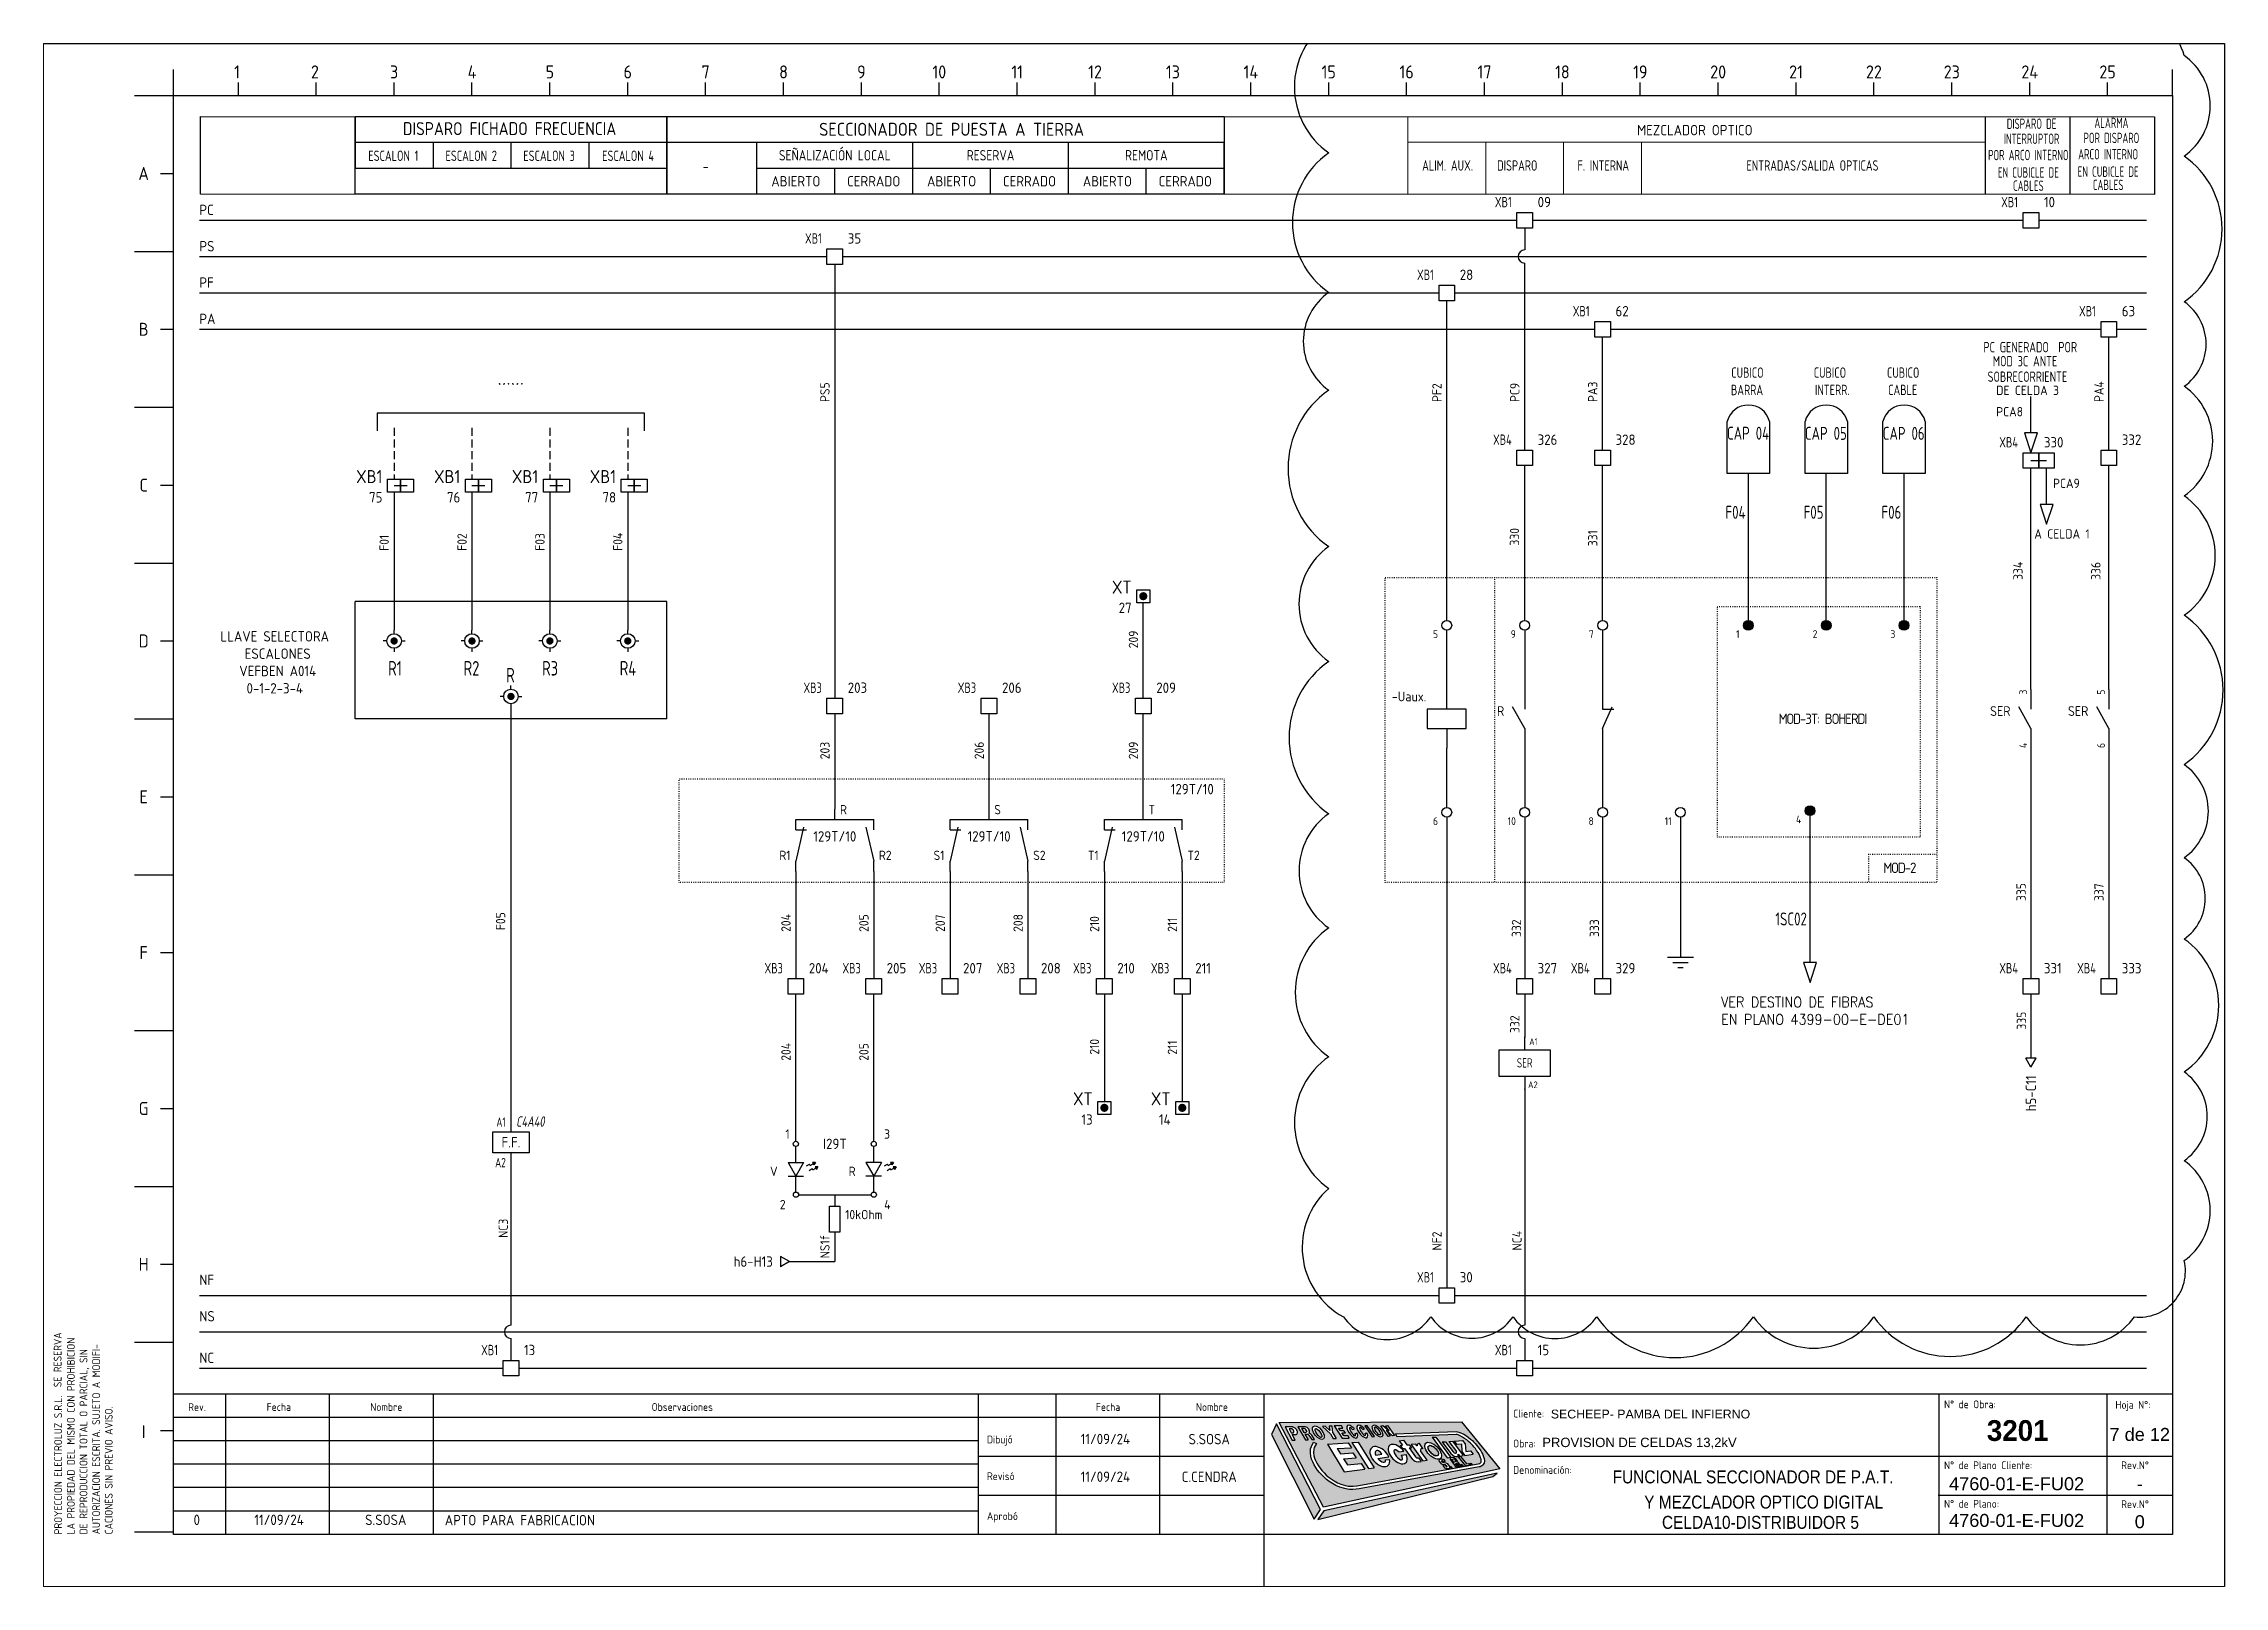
# Paper-space layout 'HOJA Nº 7' of a CAD drawing. Header units: millimetres. Extents: x -54 to 366, y -57 to 240.
# The model-space entities are those that its viewports show. They can reach past a viewport. Long polylines and large blocks are cut down to what shows.
import ezdxf
from ezdxf.enums import TextEntityAlignment as Align

# ---------------------------------------------------------------- set-up
doc = ezdxf.new("R2010")
doc.units = ezdxf.units.MM
doc.linetypes.add('DASHED', pattern=[0.75, 0.5, -0.25])
doc.linetypes.add('DOT', pattern=[0.25, 0, -0.25])
for name, color, linetype in [('AUXILIAR', 30, 'Continuous'), ('CABLES', 3, 'Continuous'), ('COTAS', 3, 'Continuous'), ('SYMS', 7, 'Continuous'), ('TAGFIXED', 7, 'Continuous'), ('TAGS', 7, 'Continuous'), ('TERMS', 7, 'Continuous'), ('TEXTO', 3, 'Continuous'), ('TEXTOS', 3, 'Continuous'), ('WIRENO', 115, 'Continuous')]:
    doc.layers.add(name, color=color, linetype=linetype)
doc.layers.add('CDO_110VCC', color=3, linetype='Continuous', lineweight=18)
doc.styles.add('ROMANS', font='isocp3.shx')
doc.styles.get("Standard").update_dxf_attribs({"font": 'arial.ttf'})
doc.styles.add('style1', font='arial.ttf', dxfattribs={"height": 1})
doc.styles.add('style2', font='romab___.ttf', dxfattribs={"height": 1})
doc.styles.add('WD_IEC', font='ISOCP2.shx', dxfattribs={"width": 0.9, "height": 4})

psp = doc.layouts.new('HOJA Nº 7')

msp = doc.modelspace()

# ---------------------------------------------------------------- texts
at = {"color": 3, "style": 'ROMANS'}
msp.add_text('MEZCLADOR OPTICO', height=2, dxfattribs=at).set_placement((5109.51, -3212.21), align=Align.MIDDLE_CENTER)
for s, width, p in [('INTERRUPTOR', 0.7, (5174.37, -3213.88)), ('DISPARO DE', 0.7, (5174.37, -3210.98)), ('POR DISPARO', 0.7, (5189.74, -3213.72)), ('ALARMA', 0.7, (5189.74, -3210.83)), ('POR ARCO INTERNO', 0.7, (5173.74, -3217.01)), ('ARCO INTERNO', 0.7, (5189.11, -3216.85)), ('ALIM. AUX.', 0.8, (5061.89, -3219.02)), ('DISPARO', 0.8, (5075.32, -3219.02)), ('F. INTERNA', 0.8, (5091.87, -3219.02)), ('ENTRADAS/SALIDA OPTICAS', 0.8, (5132.16, -3219.02)), ('EN CUBICLE DE', 0.7, (5173.74, -3220.37)), ('EN CUBICLE DE', 0.7, (5189.11, -3220.21)), ('CABLES', 0.7, (5173.74, -3222.91)), ('CABLES', 0.7, (5189.11, -3222.76)), ('PC GENERADO  POR', 0.8, (5174.11, -3253.99)), ('CUBICO ', 0.8, (5120.1, -3258.9)), ('CUBICO ', 0.8, (5135.98, -3258.9)), ('CUBICO ', 0.8, (5150.09, -3258.9)), ('SOBRECORRIENTE', 0.8, (5173.57, -3259.68)), ('MOD 3C ANTE ', 0.8, (5173.57, -3256.69)), ('BARRA', 0.8, (5119.56, -3262.24)), ('INTERR.', 0.8, (5135.98, -3262.23)), ('CABLE', 0.8, (5149.55, -3262.23))]:
    msp.add_text(s, height=2, dxfattribs=dict(at, width=width)).set_placement(p, align=Align.MIDDLE_CENTER)
at = {"char_height": 2, "attachment_point": 7, "style": 'ROMANS'}
for s, insert in [('PC', (4821.5, -3228.56)), ('PS', (4821.5, -3235.56)), ('PF', (4821.5, -3242.56)), ('PA', (4821.5, -3249.56)), ('NF', (4821.5, -3434.56)), ('NS', (4821.5, -3441.56)), ('NC', (4821.5, -3449.56))]:
    msp.add_mtext_dynamic_manual_height_columns(s, width=5.5849, gutter_width=10, heights=[0], dxfattribs=dict(at, insert=insert))
at = {"layer": 'CABLES', "char_height": 1.8, "attachment_point": 7, "rotation": 90, "style": 'ROMANS'}
for s, insert in [('PS5', (4942.87, -3264.56)), ('PF2', (5060.74, -3264.56)), ('PC9', (5075.74, -3264.56)), ('PA3', (5090.74, -3264.56)), ('PA4', (5188.24, -3264.56)), ('F01', (4857.99, -3293.2)), ('F02', (4872.99, -3293.2)), ('F03', (4887.99, -3293.2)), ('F04', (4902.99, -3293.2)), ('330', (5075.68, -3292.2)), ('331', (5090.74, -3292.32)), ('334', (5172.64, -3298.8)), ('336', (5187.64, -3298.8)), ('209', (5002.29, -3311.96)), ('203', (4942.87, -3333.33)), ('206', (4972.58, -3333.33)), ('209', (5002.29, -3333.33)), ('335', (5173.24, -3360.62)), ('337', (5188.24, -3360.62)), ('F05', (4880.41, -3366.22)), ('204', (4935.37, -3366.56)), ('205', (4950.37, -3366.56)), ('207', (4965.08, -3366.56)), ('208', (4980.08, -3366.56)), ('210', (4994.79, -3366.56)), ('211', (5009.79, -3366.56)), ('332', (5076.06, -3367.56)), ('333', (5091.06, -3367.56)), ('332', (5075.74, -3386.03)), ('335', (5173.32, -3385.39)), ('204', (4935.37, -3391.37)), ('205', (4950.37, -3391.37)), ('210', (4994.79, -3390.19)), ('211', (5009.79, -3390.19)), ('NC3', (4880.92, -3425.48)), ('NS1f', (4942.87, -3429.41)), ('NF2', (5060.74, -3427.91)), ('NC4', (5076.16, -3427.91))]:
    msp.add_mtext_dynamic_manual_height_columns(s, width=6.7539, gutter_width=9, heights=[0], dxfattribs=dict(at, insert=insert))
at = {"layer": 'CABLES', "char_height": 1.8, "attachment_point": 7, "style": 'ROMANS'}
for s, width, insert in [('DE CELDA 3', 14.3412, (5167.56, -3263.22)), ('PCA8', 6.7539, (5167.55, -3267.33)), ('PCA9', 6.7539, (5178.5, -3281.12)), ('A CELDA 1', 14.3412, (5174.9, -3290.85))]:
    msp.add_mtext_dynamic_manual_height_columns(s, width=width, gutter_width=9, heights=[0], dxfattribs=dict(at, insert=insert))
at = {"layer": 'COTAS', "attachment_point": 5, "style": 'ROMANS'}
for s, width, insert, char_height in [('{\\Fisocp|c0;SECCIONADOR DE PUESTA A TIERRA}', 360, (4966.37, -3212.06), 2.5), ('{\\Fromans|c0;......}', 57.4785, (4881.46, -3260.17), 2)]:
    msp.add_mtext_dynamic_manual_height_columns(s, width=width, gutter_width=10, heights=[0], dxfattribs=dict(at, insert=insert, char_height=char_height))
at = {"layer": 'TEXTO', "char_height": 2, "attachment_point": 5, "style": 'ROMANS'}
for s, width, insert in [('{\\W0.9;SEÑALIZACIÓN LOCAL}', 30.3343, (4943.87, -3217.06)), ('{\\W0.9;RESERVA}', 30.3343, (4973.87, -3217.06)), ('{\\W0.9;REMOTA}', 30.3343, (5003.87, -3217.06)), ('{\\W0.9;-}', 15, (4919, -3219.22)), ('ABIERTO', 15, (4936.37, -3222.06)), ('CERRADO', 15, (4951.37, -3222.06)), ('ABIERTO', 15, (4966.37, -3222.06)), ('CERRADO', 15, (4981.37, -3222.06)), ('ABIERTO', 15, (4996.37, -3222.06)), ('CERRADO', 15, (5011.37, -3222.06))]:
    msp.add_mtext_dynamic_manual_height_columns(s, width=width, gutter_width=10, heights=[0], dxfattribs=dict(at, insert=insert))
at = {"layer": 'TEXTO', "insert": (5114.58, -3379.08), "char_height": 2, "attachment_point": 1}
msp.add_mtext_dynamic_manual_height_columns('{\\Fromans|c0;\\W0.9;VER DESTINO DE FIBRAS\\PEN PLANO 4399-00-E-DE01}', width=41.3565, gutter_width=10, heights=[0], dxfattribs=at)
at = {"layer": 'TEXTOS', "style": 'ROMANS'}
for s, height, width, p in [('DISPARO FICHADO FRECUENCIA', 2.5, 0.95, (4881.24, -3213.18)), ('ESCALON 1', 2, 0.8, (4858.85, -3218.15)), ('ESCALON 2', 2, 0.8, (4873.85, -3218.15)), ('ESCALON 3', 2, 0.8, (4888.85, -3218.15)), ('ESCALON 4', 2, 0.8, (4904.07, -3218.15)), ('R1', 2.8, 0.8, (4859.17, -3317.22)), ('R2', 2.8, 0.8, (4873.9, -3317.22)), ('R', 2.8, 0.8, (4881.4, -3318.53)), ('R3', 2.8, 0.8, (4889.03, -3317.22)), ('R4', 2.8, 0.8, (4904.03, -3317.22))]:
    msp.add_text(s, height=height, dxfattribs=dict(at, width=width)).set_placement(p, align=Align.CENTER)
at = {"layer": 'TEXTOS', "insert": (4836.01, -3308.67), "char_height": 2, "width": 34.7458, "attachment_point": 2, "style": 'ROMANS'}
msp.add_mtext('LLAVE SELECTORA\\P ESCALONES\\P VEFBEN A014\\P0-1-2-3-4', dxfattribs=at)
at = {"layer": 'TEXTOS', "char_height": 2, "width": 34.2916, "attachment_point": 2, "line_spacing_factor": 0.75, "style": 'ROMANS'}
for s, insert in [('{\\T0.85;MOD-3T: BOHERDI}', (5134.13, -3324.54)), ('{\\T0.85;MOD-2}', (5148.9, -3353.23))]:
    msp.add_mtext(s, dxfattribs=dict(at, insert=insert))
at = {"layer": 'TEXTOS', "char_height": 2, "attachment_point": 5, "style": 'ROMANS'}
for s, width, insert in [('0', 10.7021, (4820.99, -3479.76)), ('\\A1;11/09/24', 10.5263, (4836.84, -3479.76)), ('S.SOSA', 10.5263, (4857.39, -3479.76)), ('APTO PARA FABRICACION', 40.0316, (4883.22, -3479.82))]:
    msp.add_mtext_dynamic_manual_height_columns(s, width=width, gutter_width=10, heights=[0], dxfattribs=dict(at, insert=insert))

# ---------------------------------------------------------------- blocks, each defined once
blk = doc.blocks.new('*U39')
blk.add_lwpolyline([(-1.5, 3), (1.5, 3), (1.5, 0), (-1.5, 0)], close=True)
at = {"style": 'ROMANS', "width": 0.8}
blk.add_attdef('XA', text='', height=2, dxfattribs=at).set_placement((-2.5, 4), align=Align.RIGHT)
at = {"layer": 'TEXTO', "style": 'ROMANS'}
blk.add_attdef('BORNE', (2.5, 4), '', height=2, dxfattribs=at)
blk = doc.blocks.new('INVERSOR C4')
for p, q in [((7.5, 8), (7.5, 10)), ((0, 8), (15, 8)), ((0, 6), (0, 8)), ((1.5, 6.5), (0, 0)), ((0, 6), (2.08, 6)), ((13.5, 6.5), (15, 0)), ((15, 6), (15, 8)), ((0, -2), (0, 0)), ((15, -2), (15, 0))]:
    blk.add_line(p, q)
at = {"style": 'ROMANS'}
blk.add_attdef('COMUN', text='', height=1.8, dxfattribs=at).set_placement((8.5, 10.8), align=Align.TOP_LEFT)
blk.add_attdef('MODELO', text='', height=2, dxfattribs=at).set_placement((7.5, 4.75), align=Align.MIDDLE_CENTER)
for tag, p in [('B', (-3.18, 0.2)), ('A', (16, 0.2))]:
    blk.add_attdef(tag, p, '', height=1.8, dxfattribs=at)
blk = doc.blocks.new('*U40')
blk.add_lwpolyline([(-1.5, 3), (1.5, 3), (1.5, 0), (-1.5, 0)], close=True)
at = {"style": 'ROMANS', "width": 0.8}
blk.add_attdef('XA', text='', height=2, dxfattribs=at).set_placement((-2.5, 4), align=Align.RIGHT)
at = {"layer": 'TEXTO', "style": 'ROMANS'}
blk.add_attdef('BORNE', (2.5, 4), '', height=2, dxfattribs=at)
blk = doc.blocks.new('*U41')
blk.add_lwpolyline([(-1.5, 3), (1.5, 3), (1.5, 0), (-1.5, 0)], close=True)
at = {"style": 'ROMANS', "width": 0.8}
blk.add_attdef('XA', text='', height=2, dxfattribs=at).set_placement((-2.5, 4), align=Align.RIGHT)
at = {"layer": 'TEXTO', "style": 'ROMANS'}
blk.add_attdef('BORNE', (2.5, 4), '', height=2, dxfattribs=at)
blk = doc.blocks.new('*U42')
blk.add_lwpolyline([(-1.5, 3), (1.5, 3), (1.5, 0), (-1.5, 0)], close=True)
at = {"style": 'ROMANS', "width": 0.8}
blk.add_attdef('XA', text='', height=2, dxfattribs=at).set_placement((-2.5, 4), align=Align.RIGHT)
at = {"layer": 'TEXTO', "style": 'ROMANS'}
blk.add_attdef('BORNE', (2.5, 4), '', height=2, dxfattribs=at)
blk = doc.blocks.new('*U43')
blk.add_lwpolyline([(-1.5, 3), (1.5, 3), (1.5, 0), (-1.5, 0)], close=True)
at = {"style": 'ROMANS', "width": 0.8}
blk.add_attdef('XA', text='', height=2, dxfattribs=at).set_placement((-2.5, 4), align=Align.RIGHT)
at = {"layer": 'TEXTO', "style": 'ROMANS'}
blk.add_attdef('BORNE', (2.5, 4), '', height=2, dxfattribs=at)
blk = doc.blocks.new('referencia horizontal')
for p, q in [((0, 1), (0, -1)), ((1.73, 0), (0, 1)), ((1.73, 0), (0, -1))]:
    blk.add_line(p, q)
at = {"style": 'ROMANS'}
blk.add_attdef('REFERENCIA_001', (1.43, -1), '', height=2, dxfattribs=at)
blk = doc.blocks.new('*U37')
h = blk.add_hatch(color=256)
h.dxf.hatch_style = 1
h.paths.add_polyline_path([(3.2, -4.06), (3.48, -4.55), (3.76, -4.06)])
h.paths.add_polyline_path([(3.98, -5.42), (4.26, -4.93), (3.7, -4.93)])
h = blk.add_hatch(color=256)
h.dxf.hatch_style = 1
h.paths.add_polyline_path([(18.23, -4.06), (18.51, -4.55), (18.79, -4.06)])
h.paths.add_polyline_path([(19.01, -5.42), (19.29, -4.93), (18.73, -4.93)])
for p, q in [((-1.51, -4.09), (1.49, -4.09)), ((-1.51, -4.09), (-0.01, -6.69)), ((-0.01, -4.09), (-0.01, -1)), ((1.49, -4.09), (-0.01, -6.69)), ((3.2, -4.06), (3.48, -4.55)), ((3.76, -4.06), (3.2, -4.06)), ((3.76, -4.06), (3.48, -4.55)), ((16.51, -4.09), (13.51, -4.09)), ((13.51, -4.09), (15.01, -6.69)), ((15.01, -4.09), (15.01, -1)), ((16.51, -4.09), (15.01, -6.69)), ((18.23, -4.06), (18.51, -4.55)), ((18.79, -4.06), (18.23, -4.06)), ((18.79, -4.06), (18.51, -4.55)), ((-1.51, -6.69), (1.49, -6.69)), ((0, -9.78), (0, -6.69)), ((2.05, -4.73), (2.62, -4.4)), ((2.55, -5.6), (3.12, -5.26)), ((2.76, -4.64), (2.62, -4.4)), ((2.76, -4.64), (3.34, -4.31)), ((3.26, -5.51), (3.12, -5.26)), ((3.26, -5.51), (3.84, -5.17)), ((3.7, -4.93), (3.98, -5.42)), ((4.26, -4.93), (3.7, -4.93)), ((4.26, -4.93), (3.98, -5.42)), ((16.51, -6.69), (13.51, -6.69)), ((15.02, -9.78), (15.02, -6.69)), ((17.07, -4.73), (17.65, -4.4)), ((17.57, -5.6), (18.15, -5.26)), ((17.79, -4.64), (17.65, -4.4)), ((17.79, -4.64), (18.37, -4.31)), ((18.29, -5.51), (18.15, -5.26)), ((18.29, -5.51), (18.87, -5.17)), ((18.73, -4.93), (19.01, -5.42)), ((19.29, -4.93), (18.73, -4.93)), ((19.29, -4.93), (19.01, -5.42)), ((0.52, -10.28), (14.52, -10.28)), ((7.5, -10.28), (7.5, -12.51)), ((7.5, -17.51), (7.5, -19.73))]:
    blk.add_line(p, q)
blk.add_lwpolyline([(6.5, -12.51), (8.5, -12.51), (8.5, -17.51), (6.5, -17.51)], close=True)
for centre in [(0, -0.5), (15, -0.5), (0.02, -10.28), (15.02, -10.28)]:
    blk.add_circle(centre, 0.5)
at = {"style": 'ROMANS'}
for tag, p in [('1', (-2, 0.5)), ('3', (17, 0.5))]:
    blk.add_attdef(tag, p, '', height=1.8, dxfattribs=at)
blk.add_attdef('NOMBRE', text='', height=2, dxfattribs=at).set_placement((7.52, -0.5), align=Align.MIDDLE_CENTER)
for tag, p in [('ABIERTO', (-3.51, -6.69)), ('CERRADO', (11.51, -6.69))]:
    blk.add_attdef(tag, text='', height=1.8, dxfattribs=at).set_placement(p, align=Align.RIGHT)
blk.add_attdef('2', text='', height=1.8, dxfattribs=at).set_placement((-1.98, -11.28), align=Align.TOP_RIGHT)
blk.add_attdef('4', text='', height=1.8, dxfattribs=at).set_placement((17.02, -11.28), align=Align.TOP_LEFT)
at = {"layer": 'TEXTO', "style": 'ROMANS'}
blk.add_attdef('RESISTENCIA', (9.5, -15.01), '', height=1.8, dxfattribs=at)
blk = doc.blocks.new('129T')
at = {"layer": 'AUXILIAR', "linetype": 'DOT'}
blk.add_lwpolyline([(0, 0), (105, 0), (105, -20), (0, -20)], close=True, dxfattribs=at)
at = {"style": 'ROMANS'}
blk.add_attdef('129T', text='', height=2, dxfattribs=at).set_placement((103, -3), align=Align.RIGHT)
blk = doc.blocks.new('*U29')
blk.add_lwpolyline([(-1.5, 3), (1.5, 3), (1.5, 0), (-1.5, 0)], close=True)
at = {"style": 'ROMANS', "width": 0.8}
blk.add_attdef('XA', text='', height=2, dxfattribs=at).set_placement((-2.5, 4), align=Align.RIGHT)
at = {"layer": 'TEXTO', "style": 'ROMANS'}
blk.add_attdef('BORNE', (2.5, 4), '', height=2, dxfattribs=at)
blk = doc.blocks.new('*U113')
blk.add_lwpolyline([(-1.5, 3), (1.5, 3), (1.5, 0), (-1.5, 0)], close=True)
at = {"style": 'ROMANS', "width": 0.8}
blk.add_attdef('XA', text='', height=2, dxfattribs=at).set_placement((-2.5, 4), align=Align.RIGHT)
at = {"layer": 'TEXTO', "style": 'ROMANS'}
blk.add_attdef('BORNE', (2.5, 4), '', height=2, dxfattribs=at)
blk = doc.blocks.new('*U114')
blk.add_lwpolyline([(-1.5, 3), (1.5, 3), (1.5, 0), (-1.5, 0)], close=True)
at = {"style": 'ROMANS', "width": 0.8}
blk.add_attdef('XA', text='', height=2, dxfattribs=at).set_placement((-2.5, 4), align=Align.RIGHT)
at = {"layer": 'TEXTO', "style": 'ROMANS'}
blk.add_attdef('BORNE', (2.5, 4), '', height=2, dxfattribs=at)
blk = doc.blocks.new('*U115')
blk.add_lwpolyline([(-1.5, 3), (1.5, 3), (1.5, 0), (-1.5, 0)], close=True)
at = {"style": 'ROMANS', "width": 0.8}
blk.add_attdef('XA', text='', height=2, dxfattribs=at).set_placement((-2.5, 4), align=Align.RIGHT)
at = {"layer": 'TEXTO', "style": 'ROMANS'}
blk.add_attdef('BORNE', (2.5, 4), '', height=2, dxfattribs=at)
blk = doc.blocks.new('VT0001')
for p, q in [((-1.25, -1.25), (-1.25, 1.25)), ((-1.25, 1.25), (1.25, 1.25)), ((1.25, 1.25), (1.25, -1.25)), ((1.25, -1.25), (-1.25, -1.25))]:
    blk.add_line(p, q)
at = {"style": 'WD_IEC'}
for tag, p in [('INST', (-2.25, 6.5)), ('LOC', (-2.25, 3.5)), ('DESC1', (-2.25, -6.25)), ('DESC2', (-2.25, -9.25)), ('DESC3', (-2.25, -12.25))]:
    blk.add_attdef(tag, text='', height=2.5, dxfattribs=at).set_placement(p, align=Align.RIGHT)
at = {"style": 'WD_IEC', "flags": 1}
for tag, p, height in [('ASSYCODE', (2.75, 10.75), 1), ('CATDESC', (2.75, 9.25), 1), ('MFG', (2.75, 7.25), 1.5), ('CAT', (2.75, 4.75), 1.5), ('X4PIN01', (-1.25, 1), 0.25), ('X4TERM01', (-1.25, 0), 0.25), ('X4TERMDESC01', (-1.25, 0.5), 0.4), ('STRIPSEQ', (0, 0), 0.025), ('X2PIN01', (0, 2.25), 0.25), ('X2TERM01', (0, 1.25), 0.25), ('X8PIN01', (0, -0.25), 0.25), ('X2TERMDESC01', (0, 1.75), 0.4), ('X1PIN01', (1.25, 1), 0.25), ('X1TERM01', (1.25, 0), 0.25), ('X1TERMDESC01', (1.25, 0.5), 0.4), ('LINKTERM', (0, -0.04), 0.025), ('X8TERM01', (0, -1.25), 0.25), ('X8TERMDESC01', (0, -0.75), 0.4)]:
    blk.add_attdef(tag, p, '', height=height, dxfattribs=at)
at = {"style": 'WD_IEC', "flags": 8}
for tag, height, p in [('TAGSTRIP', 2.5, (-2.25, 0.5)), ('TERM01', 2, (-2.25, -3.25))]:
    blk.add_attdef(tag, text='', height=height, dxfattribs=at).set_placement(p, align=Align.RIGHT)
blk = doc.blocks.new('VCR1')
for p, q in [((0, 2.5), (0, 7.5)), ((0, -2.5), (0, -7.5))]:
    blk.add_line(p, q)
blk.add_lwpolyline([(-5, 2.5), (-5, -2.5), (5, -2.5), (5, 2.5)], close=True)
at = {"style": 'WD_IEC'}
for tag, p in [('INST', (-5.25, 11.5)), ('TAG1', (-5.25, 4.5)), ('LOC', (-5.25, 8)), ('DESC1', (-5.25, -6.85)), ('DESC2', (-5.25, -10.35)), ('DESC3', (-5.25, -13.85))]:
    blk.add_attdef(tag, text='', height=2.5, dxfattribs=at).set_placement(p, align=Align.RIGHT)
blk.add_attdef('TERM01', text='', height=2, rotation=90, dxfattribs=at).set_placement((-1, 7.5), align=Align.RIGHT)
at = {"style": 'WD_IEC', "flags": 1}
for tag, p, height in [('X2TERM01', (0, 7.5), 0.32), ('X4LINK', (-5, 0), 0.32), ('X1LINK', (5, 0), 0.32), ('ASSYCODE', (1, -4), 1), ('FAMILY', (1, -5.5), 1), ('X8TERM02', (0, -7.5), 0.32), ('CATDESC', (1, -7), 1)]:
    blk.add_attdef(tag, p, '', height=height, dxfattribs=at)
at = {"style": 'WD_IEC', "flags": 9}
for tag, p in [('MFG', (-6, 1)), ('CAT', (-6, -1.5))]:
    blk.add_attdef(tag, text='', height=1.5, dxfattribs=at).set_placement(p, align=Align.RIGHT)
at = {"style": 'WD_IEC'}
blk.add_attdef('TERM02', (-1, -7.5), '', height=2, rotation=90, dxfattribs=at)
at = {"lineweight": 9, "style": 'WD_IEC'}
for tag, p in [('NO', (-5.5, -16.5)), ('NC', (-5.5, -20))]:
    blk.add_attdef(tag, text='', height=2.5, dxfattribs=at).set_placement(p, align=Align.TOP_RIGHT)
for tag, p in [('XREFNO', (-4, -16.5)), ('XREFNC', (-4, -20))]:
    blk.add_attdef(tag, text='', height=2.5, dxfattribs=at).set_placement(p, align=Align.TOP_LEFT)
blk = doc.blocks.new('VT0002')
blk.add_circle((0, 0), 1.25)
at = {"style": 'WD_IEC', "flags": 1}
for tag, p, height in [('ASSYCODE', (2.75, 10.75), 1), ('CATDESC', (2.75, 9.25), 1), ('MFG', (2.75, 7.25), 1.5), ('CAT', (2.75, 4.75), 1.5), ('X4PIN01', (-1.25, 1), 0.25), ('X4TERM01', (-1.25, 0), 0.25), ('X4TERMDESC01', (-1.25, 0.5), 0.4), ('STRIPSEQ', (0, 0), 0.025), ('X2PIN01', (0, 2.25), 0.25), ('X2TERM01', (0, 1.25), 0.25), ('X8PIN01', (0, -0.25), 0.25), ('X2TERMDESC01', (0, 1.75), 0.4), ('X1PIN01', (1.25, 1), 0.25), ('X1TERM01', (1.25, 0), 0.25), ('X1TERMDESC01', (1.25, 0.5), 0.4), ('LINKTERM', (0, -0.04), 0.025), ('X8TERM01', (0, -1.25), 0.25), ('X8TERMDESC01', (0, -0.75), 0.4)]:
    blk.add_attdef(tag, p, '', height=height, dxfattribs=at)
at = {"style": 'WD_IEC'}
for tag, p in [('INST', (-2.25, 6.5)), ('LOC', (-2.25, 3.5)), ('DESC1', (-2.25, -6.25)), ('DESC3', (-2.25, -12.25)), ('DESC2', (-2.25, -9.25))]:
    blk.add_attdef(tag, text='', height=2.5, dxfattribs=at).set_placement(p, align=Align.RIGHT)
at = {"style": 'WD_IEC', "flags": 8}
for tag, height, p in [('TAGSTRIP', 2.5, (-2.25, 0.5)), ('TERM01', 2, (-2.25, -3.25))]:
    blk.add_attdef(tag, text='', height=height, dxfattribs=at).set_placement(p, align=Align.RIGHT)
blk = doc.blocks.new('VSW11')
for p, q in [((0, 7.5), (0, 2.5)), ((0, -2.5), (-3.125, 3.125)), ((0, -2.5), (0, -7.5))]:
    blk.add_line(p, q)
at = {"style": 'WD_IEC'}
for tag, p in [('INST', (-5.25, 6.75)), ('LOC', (-5.25, 3.75)), ('TAG1', (-5.25, 0.75)), ('DESC1', (-5.25, -11.85)), ('DESC3', (-5.25, -17.85)), ('DESC2', (-5.25, -14.85))]:
    blk.add_attdef(tag, text='', height=2.5, dxfattribs=at).set_placement(p, align=Align.RIGHT)
blk.add_attdef('TERM01', text='', height=2, rotation=90, dxfattribs=at).set_placement((-1, 7.5), align=Align.RIGHT)
at = {"style": 'WD_IEC', "flags": 1}
for tag, p, height in [('X2TERM01', (0, 7.5), 0.32), ('X4LINK', (-3, 0), 0.32), ('X1LINK', (-0.5, 0), 0.32), ('CONTACT', (0.5, 4.5), 1), ('COMMON', (1.75, 3.25), 1), ('ASSYCODE', (1, -4), 1), ('FAMILY', (1, -5.5), 1), ('X8TERM02', (0, -7.5), 0.32), ('CATDESC', (1, -7), 1)]:
    blk.add_attdef(tag, p, '', height=height, dxfattribs=at)
at = {"style": 'WD_IEC'}
blk.add_attdef('TERM02', (-1, -7.5), '', height=2, rotation=90, dxfattribs=at)
at = {"style": 'WD_IEC', "flags": 9}
for tag, p in [('MFG', (-5.75, -2.75)), ('CAT', (-5.75, -5.25))]:
    blk.add_attdef(tag, text='', height=1.5, dxfattribs=at).set_placement(p, align=Align.RIGHT)
at = {"lineweight": 15, "style": 'WD_IEC'}
for tag, p in [('XREF', (-5.25, -8.85)), ('WDTAGALT', (-5.25, -20.85))]:
    blk.add_attdef(tag, text='', height=2.5, dxfattribs=at).set_placement(p, align=Align.RIGHT)
blk = doc.blocks.new('R')
for p, q in [((0, -2.5), (0, 0)), ((0, -7.5), (0, -10))]:
    blk.add_line(p, q)
at = {"color": 0, "linetype": 'Continuous'}
for p, q in [((5, -2.5), (-5, -2.5)), ((-5, -2.5), (-5, -7.5)), ((5, -7.5), (5, -2.5)), ((-5, -7.5), (5, -7.5))]:
    blk.add_line(p, q, dxfattribs=at)
for p in [(0, 0), (0, -10)]:
    blk.add_point(p)
at = {"color": 7, "linetype": 'Continuous', "style": 'ROMANS', "flags": 1}
blk.add_attdef('ESPACIO', text='', height=1.8, dxfattribs=at).set_placement((-6.61, -4.94), align=Align.MIDDLE_RIGHT)
at = {"color": 7, "linetype": 'Continuous', "style": 'ROMANS', "width": 0.8}
blk.add_attdef('NOMBRE', text='', height=1.8, dxfattribs=at).set_placement((0, -4.94), align=Align.MIDDLE_CENTER)
at = {"color": 7, "linetype": 'Continuous', "style": 'ROMANS', "flags": 8}
blk.add_attdef('X1', text='', height=1.3, dxfattribs=at).set_placement((-1, -1.5), align=Align.RIGHT)
blk.add_attdef('X2', text='', height=1.3, dxfattribs=at).set_placement((-1, -8.5), align=Align.TOP_RIGHT)
blk = doc.blocks.new('VSW22')
for p, q in [((0, 7.5), (0, 2.5)), ((0, -2.5), (2.5, 3.12)), ((0, 2.5), (2.87, 2.5)), ((0, -2.5), (0, -7.5))]:
    blk.add_line(p, q)
at = {"style": 'WD_IEC'}
for tag, p in [('INST', (-5.25, 7.75)), ('LOC', (-5.25, 4.25)), ('TAG2', (-5.25, 0.75)), ('DESC1', (-5.25, -7.6)), ('XREF', (-5.25, -3.75)), ('DESC2', (-5.25, -11.1)), ('WDTAGALT', (-5.5, -17.62)), ('DESC3', (-5.25, -14.6))]:
    blk.add_attdef(tag, text='', height=2.5, dxfattribs=at).set_placement(p, align=Align.RIGHT)
blk.add_attdef('TERM01', text='', height=2, rotation=90, dxfattribs=at).set_placement((-1, 7.5), align=Align.RIGHT)
at = {"style": 'WD_IEC', "flags": 1}
for tag, p, height in [('X2TERM01', (0, 7.5), 0.32), ('X4LINK', (-2, 0), 0.32), ('X1LINK', (1.11, 0), 0.32), ('CONTACT', (4, -3.5), 1), ('FAMILY', (4, -5), 1), ('COMMON', (5.25, -4.75), 1), ('X8TERM02', (0, -7.5), 0.32)]:
    blk.add_attdef(tag, p, '', height=height, dxfattribs=at)
at = {"style": 'WD_IEC'}
blk.add_attdef('TERM02', (-1, -7.5), '', height=2, rotation=90, dxfattribs=at)
blk = doc.blocks.new('*U204')
blk.add_lwpolyline([(-1.5, 3), (1.5, 3), (1.5, 0), (-1.5, 0)], close=True)
at = {"style": 'ROMANS', "width": 0.8}
blk.add_attdef('XA', text='', height=2, dxfattribs=at).set_placement((-2.5, 4), align=Align.RIGHT)
at = {"layer": 'TEXTO', "style": 'ROMANS'}
blk.add_attdef('BORNE', (2.5, 4), '', height=2, dxfattribs=at)
blk = doc.blocks.new('*U205')
blk.add_lwpolyline([(-1.5, 3), (1.5, 3), (1.5, 0), (-1.5, 0)], close=True)
at = {"style": 'ROMANS', "width": 0.8}
blk.add_attdef('XA', text='', height=2, dxfattribs=at).set_placement((-2.5, 4), align=Align.RIGHT)
at = {"layer": 'TEXTO', "style": 'ROMANS'}
blk.add_attdef('BORNE', (2.5, 4), '', height=2, dxfattribs=at)
blk = doc.blocks.new('*U208')
blk.add_lwpolyline([(-1.5, 3), (1.5, 3), (1.5, 0), (-1.5, 0)], close=True)
at = {"style": 'ROMANS', "width": 0.8}
blk.add_attdef('XA', text='', height=2, dxfattribs=at).set_placement((-2.5, 4), align=Align.RIGHT)
at = {"layer": 'TEXTO', "style": 'ROMANS'}
blk.add_attdef('BORNE', (2.5, 4), '', height=2, dxfattribs=at)
blk = doc.blocks.new('*U209')
blk.add_lwpolyline([(-1.5, 3), (1.5, 3), (1.5, 0), (-1.5, 0)], close=True)
at = {"style": 'ROMANS', "width": 0.8}
blk.add_attdef('XA', text='', height=2, dxfattribs=at).set_placement((-2.5, 4), align=Align.RIGHT)
at = {"layer": 'TEXTO', "style": 'ROMANS'}
blk.add_attdef('BORNE', (2.5, 4), '', height=2, dxfattribs=at)
blk = doc.blocks.new('*U210')
blk.add_lwpolyline([(-1.5, 3), (1.5, 3), (1.5, 0), (-1.5, 0)], close=True)
at = {"style": 'ROMANS', "width": 0.8}
blk.add_attdef('XA', text='', height=2, dxfattribs=at).set_placement((-2.5, 4), align=Align.RIGHT)
at = {"layer": 'TEXTO', "style": 'ROMANS'}
blk.add_attdef('BORNE', (2.5, 4), '', height=2, dxfattribs=at)
blk = doc.blocks.new('*U211')
blk.add_lwpolyline([(-1.5, 3), (1.5, 3), (1.5, 0), (-1.5, 0)], close=True)
at = {"style": 'ROMANS', "width": 0.8}
blk.add_attdef('XA', text='', height=2, dxfattribs=at).set_placement((-2.5, 4), align=Align.RIGHT)
at = {"layer": 'TEXTO', "style": 'ROMANS'}
blk.add_attdef('BORNE', (2.5, 4), '', height=2, dxfattribs=at)
blk = doc.blocks.new('*U212')
blk.add_lwpolyline([(-1.5, 3), (1.5, 3), (1.5, 0), (-1.5, 0)], close=True)
at = {"style": 'ROMANS', "width": 0.8}
blk.add_attdef('XA', text='', height=2, dxfattribs=at).set_placement((-2.5, 4), align=Align.RIGHT)
at = {"layer": 'TEXTO', "style": 'ROMANS'}
blk.add_attdef('BORNE', (2.5, 4), '', height=2, dxfattribs=at)
blk = doc.blocks.new('*U213')
blk.add_lwpolyline([(-1.5, 3), (1.5, 3), (1.5, 0), (-1.5, 0)], close=True)
at = {"style": 'ROMANS', "width": 0.8}
blk.add_attdef('XA', text='', height=2, dxfattribs=at).set_placement((-2.5, 4), align=Align.RIGHT)
at = {"layer": 'TEXTO', "style": 'ROMANS'}
blk.add_attdef('BORNE', (2.5, 4), '', height=2, dxfattribs=at)
blk = doc.blocks.new('*U215')
blk.add_lwpolyline([(-1.5, 3), (1.5, 3), (1.5, 0), (-1.5, 0)], close=True)
at = {"style": 'ROMANS', "width": 0.8}
blk.add_attdef('XA', text='', height=2, dxfattribs=at).set_placement((-2.5, 4), align=Align.RIGHT)
at = {"layer": 'TEXTO', "style": 'ROMANS'}
blk.add_attdef('BORNE', (2.5, 4), '', height=2, dxfattribs=at)
blk = doc.blocks.new('TIERRA')
for p, q in [((147.5, 185.5), (152.5, 185.5)), ((148.5, 184.5), (151.5, 184.5)), ((149.5, 183.5), (150.5, 183.5))]:
    blk.add_line(p, q)
blk = doc.blocks.new('VCR21')
for p, q in [((0, 7.5), (0, 2.5)), ((0, -2.5), (-3.12, 3.12)), ((0, -2.5), (0, -7.5))]:
    blk.add_line(p, q)
at = {"style": 'WD_IEC'}
for tag, p in [('INST', (-5.25, 6.75)), ('LOC', (-5.25, 3.75)), ('TAG2', (-5.25, 0.75)), ('DESC1', (-5.25, -6.75)), ('XREF', (-5.25, -3.75)), ('DESC3', (-5.25, -12.75)), ('DESC2', (-5.25, -9.75))]:
    blk.add_attdef(tag, text='', height=2.5, dxfattribs=at).set_placement(p, align=Align.RIGHT)
blk.add_attdef('TERM01', text='', height=2, rotation=90, dxfattribs=at).set_placement((-1, 7.5), align=Align.RIGHT)
at = {"style": 'WD_IEC', "flags": 1}
for tag, p, height in [('X2TERM01', (0, 7.5), 0.32), ('X4LINK', (-2.75, 0), 0.32), ('X1LINK', (-0.5, 0), 0.32), ('CONTACT', (4, -3.5), 1), ('FAMILY', (4, -5), 1), ('COMMON', (5.25, -4.75), 1), ('X8TERM02', (0, -7.5), 0.32)]:
    blk.add_attdef(tag, p, '', height=height, dxfattribs=at)
at = {"style": 'WD_IEC'}
blk.add_attdef('TERM02', (-1, -7.5), '', height=2, rotation=90, dxfattribs=at)
blk = doc.blocks.new('*U206')
blk.add_lwpolyline([(-1.5, 3), (1.5, 3), (1.5, 0), (-1.5, 0)], close=True)
at = {"style": 'ROMANS', "width": 0.8}
blk.add_attdef('XA', text='', height=2, dxfattribs=at).set_placement((-2.5, 4), align=Align.RIGHT)
at = {"layer": 'TEXTO', "style": 'ROMANS'}
blk.add_attdef('BORNE', (2.5, 4), '', height=2, dxfattribs=at)
blk = doc.blocks.new('*U207')
blk.add_lwpolyline([(-1.5, 3), (1.5, 3), (1.5, 0), (-1.5, 0)], close=True)
at = {"style": 'ROMANS', "width": 0.8}
blk.add_attdef('XA', text='', height=2, dxfattribs=at).set_placement((-2.5, 4), align=Align.RIGHT)
at = {"layer": 'TEXTO', "style": 'ROMANS'}
blk.add_attdef('BORNE', (2.5, 4), '', height=2, dxfattribs=at)
blk = doc.blocks.new('*U214')
blk.add_lwpolyline([(-1.5, 3), (1.5, 3), (1.5, 0), (-1.5, 0)], close=True)
at = {"style": 'ROMANS', "width": 0.8}
blk.add_attdef('XA', text='', height=2, dxfattribs=at).set_placement((-2.5, 4), align=Align.RIGHT)
at = {"layer": 'TEXTO', "style": 'ROMANS'}
blk.add_attdef('BORNE', (2.5, 4), '', height=2, dxfattribs=at)
blk = doc.blocks.new('WD_WNV')
at = {"linetype": 'Continuous', "style": 'WD_IEC', "width": 0.8}
blk.add_attdef('WIRENO', text='', height=2.5, dxfattribs=at).set_placement((-1.6, 0), align=Align.MIDDLE_RIGHT)
at = {"style": 'WD_IEC', "flags": 1}
for tag, p in [('W08USER', (-1, 0.375)), ('W04USER', (-1, 0.875)), ('W05USER', (-1, 0.75)), ('W09USER', (-1, 0.25)), ('W03USER', (-1, 1)), ('W06USER', (-1, 0.625)), ('W07USER', (-1, 0.5)), ('W02USER', (-1, 1.125)), ('W01USER', (-1, 1.25)), ('W10USER', (-1, 0.125))]:
    blk.add_attdef(tag, text='', height=0.08, dxfattribs=at).set_placement(p, align=Align.CENTER)
blk = doc.blocks.new('*U129')
blk.add_lwpolyline([(-1.5, 3), (1.5, 3), (1.5, 0), (-1.5, 0)], close=True)
at = {"style": 'ROMANS', "width": 0.8}
blk.add_attdef('XA', text='', height=2, dxfattribs=at).set_placement((-2.5, 4), align=Align.RIGHT)
at = {"layer": 'TEXTO', "style": 'ROMANS'}
blk.add_attdef('BORNE', (2.5, 4), '', height=2, dxfattribs=at)
blk = doc.blocks.new('LOGO_CARTEL')
h = blk.add_hatch(color=256)
h.paths.add_polyline_path([(185.45, 255.61), (178.1, 264.69), (142.97, 264.57), (151.52, 248.23)])
h.paths.add_polyline_path([(153.24, 252.79), (152.6, 253.2), (152.04, 253.59), (151.59, 254), (151.16, 254.44), (150.71, 254.89), (150.36, 255.38), (150, 255.89), (149.7, 256.4), (149.42, 256.99), (149.2, 257.49), (149.06, 258.04), (148.97, 258.73), (149.01, 259.5), (149.17, 259.93), (149.57, 260.73), (150.14, 260.51), (149.72, 259.7), (149.61, 259.38), (149.57, 258.75), (149.65, 258.15), (149.77, 257.68), (149.96, 257.23), (150.22, 256.69), (150.51, 256.22), (150.85, 255.73), (151.17, 255.28), (151.59, 254.86), (152.01, 254.43), (152.41, 254.06), (152.94, 253.7), (153.55, 253.3), (154.16, 252.96), (154.86, 252.68), (155.76, 252.4), (156.22, 252.29), (156.72, 252.29), (157.23, 252.29), (157.9, 252.35), (181.25, 256.56), (181.54, 256.63, 0.142238), (181.69, 256.72), (181.75, 256.78), (181.85, 256.93), (181.87, 257.15), (181.85, 257.48), (181.76, 257.75), (181.62, 258.12), (181.46, 258.44), (181.28, 258.77), (180.99, 259.18), (180.75, 259.51), (180.5, 259.82), (180.25, 260.11), (179.99, 260.39), (179.75, 260.61), (179.41, 260.91), (179.09, 261.18), (178.67, 261.47), (178.25, 261.74), (177.83, 261.95), (177.41, 262.15, 0.119777), (177.04, 262.22), (165.67, 261.78), (165.38, 262.34), (177.06, 262.79, -0.106118), (177.56, 262.71), (178.08, 262.5), (178.54, 262.27), (179.01, 261.97), (179.45, 261.65), (179.8, 261.36), (180.16, 261.06), (180.41, 260.81), (180.69, 260.51), (180.96, 260.2), (181.23, 259.88), (181.48, 259.53), (181.79, 259.09), (181.99, 258.72), (182.17, 258.36), (182.32, 257.95), (182.45, 257.61), (182.47, 257.15), (182.44, 256.72), (182.21, 256.4), (182.16, 256.34, -0.158957), (181.5, 255.99), (158.33, 251.77), (157.76, 251.7), (157.15, 251.65), (156.53, 251.65), (156.14, 251.69), (155.6, 251.82), (154.66, 252.11), (153.9, 252.42)], flags=16)
h.paths.add_polyline_path([(155.5, 255.05), (152.28, 260.4), (156.26, 260.66), (156.88, 259.68), (154.12, 259.51), (154.74, 258.54), (157.14, 258.69), (157.76, 257.71), (155.36, 257.56), (156.11, 256.37), (158.75, 256.64), (159.47, 255.59)], flags=16)
h.paths.add_polyline_path([(160.16, 255.69), (156.98, 260.71), (158.15, 260.78), (161.28, 255.84)], flags=16)
edge = h.paths.add_edge_path(flags=16)
edge.add_ellipse((162.35, 257.98), major_axis=(-1.64, 1.65), ratio=0.605135, start_angle=237.0675, end_angle=582.4213, ccw=False)
edge.add_line((164.08, 257.92), (161.98, 257.63))
edge.add_ellipse((162.5, 257.93), major_axis=(-0.835, 0.984), ratio=0.458058, start_angle=84.9809, end_angle=214.0434)
edge.add_line((163.44, 257.33), (164.24, 257.43))
edge = h.paths.add_edge_path(flags=16)
edge.add_ellipse((150.51, 262.59), major_axis=(-0.96, 1.21), ratio=0.506682, start_angle=0, end_angle=360)
h.paths.add_polyline_path([(152.82, 262.37), (151.28, 263.79), (151.84, 263.81), (152.71, 263.01), (152.6, 263.83), (153.16, 263.85), (153.26, 262.57), (153.91, 261.46), (153.36, 261.45)], flags=16)
edge = h.paths.add_edge_path(flags=16)
edge.add_line((149.79, 261.28), (149.25, 261.25))
edge.add_line((149.25, 261.25), (148.66, 262.12))
edge.add_arc((148.33, 261.89), 0.401, 34.397, 90)
edge.add_line((148.33, 262.29), (147.89, 262.29))
edge.add_line((147.89, 262.29), (148.52, 261.21))
edge.add_line((148.52, 261.21), (148, 261.18))
edge.add_line((148, 261.18), (146.55, 263.69))
edge.add_line((146.55, 263.69), (148, 263.71))
edge.add_ellipse((148.13, 262.98), major_axis=(-0.502, 0.634), ratio=0.71837, start_angle=323.3523, end_angle=323.3684)
edge.add_ellipse((148.13, 262.98), major_axis=(-0.502, 0.634), ratio=0.71837, start_angle=199.3138, end_angle=323.3523, ccw=False)
edge.add_arc((148.34, 261.53), 1.06, 33.6731, 67.0847, ccw=False)
edge.add_line((149.22, 262.12), (149.79, 261.28))
h.paths.add_polyline_path([(155.12, 261.5), (153.56, 263.87), (154.96, 263.92), (155.24, 263.48), (154.4, 263.45), (154.75, 262.93), (155.44, 262.95), (155.7, 262.56), (155.01, 262.54), (155.39, 261.96), (156.22, 261.99), (156.44, 261.52)], flags=16)
edge = h.paths.add_edge_path(flags=0)
edge.add_ellipse((150.52, 262.53), major_axis=(-0.594, 0.856), ratio=0.330901, start_angle=0, end_angle=360)
edge = h.paths.add_edge_path(flags=0)
edge.add_ellipse((162.11, 258.41), major_axis=(-0.541, 0.637), ratio=0.636404, start_angle=243.4125, end_angle=432.3454, ccw=False)
edge.add_line((162.72, 258.43), (161.56, 258.27))
edge = h.paths.add_edge_path(flags=16)
edge.add_ellipse((157.04, 262.78), major_axis=(-0.93, 1.17), ratio=0.425735, start_angle=282.572, end_angle=593.9609, ccw=False)
edge.add_arc((156.93, 263.1), 0.509, 16.5743, 39.0238, ccw=False)
edge.add_line((157.42, 263.24), (157.07, 263.19))
edge.add_ellipse((157.08, 262.76), major_axis=(-0.543, 0.779), ratio=0.27429, start_angle=292.4474, end_angle=595.3057)
edge.add_line((157.56, 262.44), (157.87, 262.48))
edge.add_arc((157.89, 262.37), 0.115, 14.4162, 97.6608, ccw=False)
h.paths.add_polyline_path([(146.03, 261.16), (145.44, 261.16), (144.1, 263.68), (145.5, 263.68), (145.55, 263.66), (145.66, 263.63), (145.78, 263.6), (145.9, 263.54), (146.01, 263.48), (146.13, 263.38), (146.25, 263.27), (146.33, 263.14), (146.38, 263.02), (146.45, 262.91), (146.49, 262.79), (146.49, 262.67), (146.49, 262.56), (146.45, 262.44), (146.36, 262.32), (146.25, 262.25), (146.12, 262.22), (145.47, 262.22)], flags=16)
edge = h.paths.add_edge_path(flags=16)
edge.add_ellipse((158.97, 262.81), major_axis=(-0.93, 1.17), ratio=0.425735, start_angle=282.572, end_angle=593.9609, ccw=False)
edge.add_arc((158.86, 263.13), 0.509, 16.5743, 39.0238, ccw=False)
edge.add_line((159.35, 263.28), (159, 263.23))
edge.add_ellipse((159.01, 262.8), major_axis=(-0.543, 0.779), ratio=0.27429, start_angle=292.4474, end_angle=595.3057)
edge.add_line((159.49, 262.48), (159.8, 262.52))
edge.add_arc((159.81, 262.4), 0.115, 14.4162, 97.6608, ccw=False)
h.paths.add_polyline_path([(148.04, 262.64), (147.69, 262.64), (147.25, 263.39), (147.77, 263.39, -0.267537), (148.12, 263.19), (148.24, 262.98, -0.577864)], flags=0)
h.paths.add_polyline_path([(160.86, 261.81), (159.45, 263.92), (159.91, 263.93), (161.32, 261.82)], flags=16)
h.paths.add_polyline_path([(145.7, 262.59), (145.65, 262.58), (145.28, 262.58), (144.88, 263.32), (145.38, 263.32), (145.46, 263.31), (145.52, 263.28), (145.56, 263.22), (145.62, 263.16), (145.66, 263.1), (145.7, 263.04), (145.73, 262.98), (145.77, 262.92), (145.79, 262.86), (145.8, 262.8), (145.8, 262.75), (145.8, 262.69), (145.76, 262.63)], flags=0)
edge = h.paths.add_edge_path(flags=16)
edge.add_ellipse((165.77, 258.46), major_axis=(-1.6, 1.64), ratio=0.559918, start_angle=258.3206, end_angle=598.3068, ccw=False)
edge.add_line((166.99, 259.01), (165.99, 258.88))
edge.add_ellipse((165.89, 258.32), major_axis=(-0.759, 0.923), ratio=0.373274, start_angle=287.7931, end_angle=608.3)
edge.add_line((166.49, 258.25), (167.39, 258.37))
edge = h.paths.add_edge_path(flags=16)
edge.add_ellipse((161.89, 262.91), major_axis=(-0.86, 1.08), ratio=0.489465, start_angle=0, end_angle=360)
edge = h.paths.add_edge_path(flags=0)
edge.add_ellipse((161.9, 262.93), major_axis=(-0.54, 0.779), ratio=0.302309, start_angle=0, end_angle=360)
h.paths.add_polyline_path([(163.97, 261.87), (162.55, 263.93), (162.91, 263.99), (164.17, 262.91), (163.46, 263.93), (163.81, 263.99), (165.16, 262.03), (164.79, 261.99), (163.56, 263.06), (164.34, 261.93)], flags=16)
h.paths.add_polyline_path([(166.28, 260.11), (166.69, 260.15), (166.05, 261.02), (166.92, 261.13), (167.57, 260.23), (168, 260.27), (168.43, 259.68), (168, 259.64), (169.24, 257.93, 0.24674), (169.66, 257.73), (169.81, 257.73), (170.29, 257.06), (169.83, 257, -0.300023), (168.56, 257.57), (167.12, 259.56), (166.71, 259.52)], flags=16)
edge = h.paths.add_edge_path(flags=16)
edge.add_line((168.39, 260.33), (169.25, 260.37))
edge.add_line((169.25, 260.37), (169.47, 260.07))
edge.add_arc((169.5, 260.09), 0.03, 215.486, 361.1088)
edge.add_arc((169.97, 260.09), 0.441, 104.8395, 181.1088, ccw=False)
edge.add_arc((169.88, 260.42), 0.1, 35.486, 104.8395, ccw=False)
edge.add_line((169.96, 260.48), (170.64, 259.54))
edge.add_arc((170.61, 259.52), 0.03, -113.2047, 35.486, ccw=False)
edge.add_ellipse((170.5, 259.16), major_axis=(-0.242, 0.291), ratio=0.873543, start_angle=300.2982, end_angle=425.9015)
edge.add_line((170.17, 259.09), (171.46, 257.28))
edge.add_line((171.46, 257.28), (170.63, 257.19))
edge.add_line((170.63, 257.19), (168.39, 260.33))
edge = h.paths.add_edge_path(flags=16)
edge.add_ellipse((172.62, 259.1), major_axis=(-1.43, 1.46), ratio=0.516133, start_angle=0, end_angle=360)
h.paths.add_polyline_path([(171.68, 259.27), (171.76, 259.4), (171.6, 259.47), (171.69, 259.58), (171.56, 259.68), (171.67, 259.77), (171.59, 259.92), (171.73, 259.95), (171.76, 260.12), (171.89, 260.06), (172.01, 260.18), (172.09, 260.06), (172.23, 260.15), (172.28, 260.01), (172.44, 260.07), (172.45, 259.94), (172.61, 259.98), (172.62, 259.84), (172.78, 259.87), (172.78, 259.73), (172.94, 259.74), (172.92, 259.6), (173.09, 259.61), (173.06, 259.47), (173.23, 259.46), (173.19, 259.32), (173.36, 259.31), (173.31, 259.17), (173.48, 259.14), (173.42, 259.01), (173.58, 258.96), (173.5, 258.83), (173.66, 258.76), (173.57, 258.65), (173.7, 258.55), (173.59, 258.46), (173.67, 258.31), (173.53, 258.27), (173.5, 258.11), (173.37, 258.17), (173.25, 258.05), (173.18, 258.17), (173.03, 258.08), (172.99, 258.22), (172.83, 258.15), (172.81, 258.29), (172.65, 258.25), (172.65, 258.4), (172.48, 258.36), (172.49, 258.51), (172.32, 258.49), (172.34, 258.63), (172.17, 258.62), (172.2, 258.77), (172.03, 258.77), (172.07, 258.91), (171.9, 258.93), (171.95, 259.06), (171.78, 259.09), (171.85, 259.22)], flags=0)
h.paths.add_polyline_path([(173.8, 257.15), (173.83, 257.39), (174.08, 257.52), (174.22, 257.54), (174.38, 257.51), (174.52, 257.49), (174.64, 257.41), (174.94, 257.06), (174.62, 256.96), (174.52, 257.09), (174.42, 257.15), (174.34, 257.19), (174.28, 257.17), (174.25, 257.15), (174.25, 257.08), (174.38, 256.93), (174.59, 256.86), (174.75, 256.82), (175.08, 256.76), (175.21, 256.71), (175.3, 256.64), (175.79, 256.07), (175.77, 255.8), (175.68, 255.64), (175.46, 255.6), (175.2, 255.64), (174.92, 255.74), (174.52, 256.25), (174.86, 256.37), (175.15, 256.02), (175.18, 256.01), (175.27, 256.02), (175.28, 256.06), (175.27, 256.13), (175.23, 256.18), (175.13, 256.27), (175.01, 256.37), (174.92, 256.39), (174.75, 256.41), (174.58, 256.42), (174.44, 256.44), (174.31, 256.51)], flags=16)
h.paths.add_polyline_path([(172.44, 261.7), (173.1, 261.74), (175.97, 257.84), (175.34, 257.75)], flags=16)
h.paths.add_polyline_path([(175.82, 256), (176.1, 256.04), (176.35, 255.76), (176.07, 255.71)], flags=16)
h.paths.add_polyline_path([(174.35, 260.81), (175.02, 260.85), (176.44, 258.91), (176.66, 258.7), (176.89, 258.64), (177.04, 258.67), (177.08, 258.79), (177.09, 258.95), (175.66, 260.89), (176.33, 260.93), (178.37, 258.16), (177.73, 258.07), (177.45, 258.45), (177.45, 258.19), (177.37, 258.02), (177.04, 257.98), (176.65, 258.07), (176.33, 258.29), (176, 258.56)], flags=16)
h.paths.add_polyline_path([(175.86, 257.46), (175.87, 257.65), (175.97, 257.76), (176.36, 257.81), (176.67, 257.74), (176.9, 257.63), (177.21, 257.23, -0.277461), (177.23, 257.02), (177.18, 256.92), (177.38, 256.89, -0.202512), (177.52, 256.81), (178.08, 256.06), (177.7, 255.99), (177.25, 256.6, 0.26962), (177.06, 256.68), (176.89, 256.65), (177.42, 255.94), (177.05, 255.88)], flags=16)
h.paths.add_polyline_path([(176.13, 257.49), (176.53, 257.55, -0.26962), (176.72, 257.47), (176.89, 257.24, -0.575274), (176.75, 256.93), (176.57, 256.9)], flags=0)
h.paths.add_polyline_path([(177.52, 257.95), (177.9, 258), (179.04, 256.57), (179.49, 256.63), (179.74, 256.34), (178.92, 256.2)], flags=16)
h.paths.add_polyline_path([(177.94, 256.38), (178.22, 256.42), (178.47, 256.14), (178.2, 256.09)], flags=16)
h.paths.add_polyline_path([(176.67, 260.96), (178.34, 261.06), (178.8, 260.51), (178.9, 258.96), (179.83, 259.09), (180.32, 258.42), (178.69, 258.2), (178.16, 258.94), (178.07, 260.43), (177.11, 260.36)], flags=16)
h.paths.add_polyline_path([(179.59, 256.66), (179.87, 256.7), (180.12, 256.42), (179.85, 256.37)], flags=16)
h = blk.add_hatch(color=256)
h.paths.add_polyline_path([(142.47, 264.28), (141.49, 262.24), (149.7, 245.92), (150.94, 247.81)])
h.paths.add_polyline_path([(184.11, 254.12), (184.93, 254.82), (151.56, 247.54), (150.39, 245.86)])
at = {"color": 7}
for p, q in [((147.89, 262.29), (148.52, 261.21)), ((147.89, 262.29), (148.33, 262.29)), ((147.99, 261.18), (148.52, 261.21)), ((148.66, 262.12), (149.25, 261.25)), ((149.25, 261.25), (149.79, 261.28)), ((152.28, 260.4), (156.26, 260.66)), ((152.28, 260.4), (155.5, 255.05)), ((153.26, 262.58), (153.91, 261.46)), ((153.35, 261.45), (153.91, 261.46)), ((156.26, 260.66), (156.88, 259.68)), ((156.98, 260.71), (158.15, 260.78)), ((156.98, 260.71), (160.16, 255.69)), ((157.07, 263.19), (157.42, 263.24)), ((158.15, 260.78), (161.28, 255.84)), ((159.49, 262.48), (159.8, 262.52)), ((166.05, 261.02), (166.92, 261.13)), ((166.05, 261.02), (166.69, 260.15)), ((166.92, 261.13), (167.57, 260.23)), ((172.44, 261.7), (173.1, 261.74)), ((172.44, 261.7), (175.34, 257.75)), ((173.1, 261.74), (175.97, 257.84)), ((174.35, 260.81), (175.02, 260.85)), ((174.35, 260.81), (176, 258.56)), ((175.02, 260.85), (176.44, 258.91)), ((175.66, 260.89), (176.33, 260.93)), ((175.66, 260.89), (177.09, 258.95)), ((176.33, 260.93), (178.37, 258.16)), ((176.67, 260.96), (178.34, 261.06)), ((176.67, 260.96), (177.11, 260.36)), ((177.11, 260.36), (178.07, 260.43)), ((178.07, 260.43), (178.16, 258.94)), ((178.8, 260.51), (178.34, 261.06)), ((178.8, 260.51), (178.9, 258.96)), ((154.12, 259.51), (156.88, 259.68)), ((154.12, 259.51), (154.74, 258.54)), ((154.74, 258.54), (157.14, 258.69)), ((155.36, 257.56), (157.76, 257.71)), ((155.36, 257.56), (156.11, 256.37)), ((156.11, 256.37), (158.75, 256.64)), ((157.14, 258.69), (157.76, 257.71)), ((158.75, 256.64), (159.47, 255.59)), ((161.56, 258.27), (162.72, 258.43)), ((161.98, 257.63), (164.08, 257.92)), ((163.44, 257.33), (164.24, 257.43)), ((165.99, 258.88), (166.99, 259.01)), ((166.28, 260.11), (166.69, 260.15)), ((166.28, 260.11), (166.71, 259.52)), ((166.49, 258.25), (167.39, 258.37)), ((166.71, 259.52), (167.12, 259.56)), ((167.12, 259.56), (168.64, 257.45)), ((167.57, 260.23), (168, 260.27)), ((168, 260.27), (168.43, 259.68)), ((168, 259.64), (168.43, 259.68)), ((168, 259.64), (169.24, 257.93)), ((169.66, 257.73), (169.81, 257.73)), ((169.76, 256.99), (170.29, 257.06)), ((169.81, 257.73), (170.29, 257.06)), ((175.34, 257.75), (175.97, 257.84)), ((176, 258.56), (176.33, 258.29)), ((176.33, 258.29), (176.65, 258.07)), ((176.44, 258.91), (176.66, 258.7)), ((176.65, 258.07), (177.04, 257.98)), ((176.66, 258.7), (176.89, 258.64)), ((176.89, 258.64), (177.04, 258.67)), ((177.04, 258.67), (177.08, 258.79)), ((177.04, 257.98), (177.37, 258.02)), ((177.08, 258.79), (177.09, 258.95)), ((177.37, 258.02), (177.45, 258.19)), ((177.45, 258.19), (177.45, 258.45)), ((177.45, 258.45), (177.73, 258.07)), ((177.73, 258.07), (178.37, 258.16)), ((178.16, 258.94), (178.69, 258.2)), ((178.69, 258.2), (180.32, 258.42)), ((178.9, 258.96), (179.83, 259.09)), ((179.83, 259.09), (180.32, 258.42)), ((155.5, 255.05), (159.47, 255.59)), ((160.16, 255.69), (161.28, 255.84))]:
    blk.add_line(p, q, dxfattribs=at)
for points in [[(142.97, 264.57), (178.1, 264.69), (185.45, 255.61), (151.52, 248.23)], [(150.94, 247.81), (142.47, 264.28), (141.49, 262.24), (149.7, 245.92)], [(146.36, 262.32), (146.45, 262.44), (146.49, 262.56), (146.49, 262.67), (146.49, 262.79), (146.45, 262.91), (146.38, 263.02), (146.33, 263.14), (146.25, 263.27), (146.13, 263.38), (146.01, 263.48), (145.9, 263.54), (145.78, 263.6), (145.66, 263.63), (145.55, 263.66), (145.5, 263.68), (144.1, 263.68), (145.44, 261.16), (146.03, 261.16), (145.47, 262.22), (146.12, 262.22), (146.25, 262.25)], [(145.7, 262.59), (145.76, 262.63), (145.8, 262.69), (145.8, 262.75), (145.8, 262.8), (145.79, 262.86), (145.77, 262.92), (145.73, 262.98), (145.7, 263.04), (145.66, 263.1), (145.62, 263.16), (145.56, 263.22), (145.52, 263.28), (145.46, 263.31), (145.4, 263.32), (145.36, 263.32), (144.88, 263.32), (145.28, 262.58), (145.65, 262.58)], [(155.44, 262.95), (154.75, 262.93), (154.4, 263.45), (155.24, 263.48), (154.96, 263.92), (153.56, 263.87), (155.12, 261.5), (156.44, 261.52), (156.22, 261.99), (155.39, 261.96), (155.01, 262.54), (155.7, 262.56)], [(161.32, 261.82), (159.91, 263.93), (159.45, 263.92), (160.86, 261.81)], [(179.74, 256.34), (178.92, 256.2), (177.52, 257.95), (177.9, 258), (179.04, 256.57), (179.49, 256.63)], [(178.2, 256.09), (178.47, 256.14), (178.22, 256.42), (177.94, 256.38)], [(179.87, 256.7), (180.12, 256.42), (179.85, 256.37), (179.59, 256.66)], [(184.11, 254.12), (184.93, 254.82), (151.56, 247.54), (150.39, 245.86)], [(175.82, 256), (176.07, 255.71), (176.35, 255.76), (176.1, 256.04)]]:
    blk.add_lwpolyline(points, close=True, dxfattribs=at)
for points in [[(148, 263.71), (146.55, 263.69), (148, 261.18)], [(153.26, 262.57), (153.16, 263.85), (152.6, 263.83), (152.71, 263.01), (151.84, 263.81), (151.28, 263.79), (152.82, 262.37), (153.35, 261.47)], [(157.56, 262.44), (157.87, 262.48)], [(162.55, 263.93), (162.91, 263.99), (164.17, 262.91), (163.46, 263.93), (163.81, 263.99), (165.16, 262.03), (164.79, 261.99), (163.56, 263.06), (164.34, 261.93), (163.97, 261.87), (162.55, 263.93)], [(171.69, 259.58), (171.56, 259.68), (171.67, 259.77)], [(171.67, 259.77), (171.59, 259.92), (171.73, 259.95)], [(171.76, 259.4), (171.6, 259.47), (171.7, 259.58)], [(171.85, 259.22), (171.68, 259.27), (171.76, 259.4)], [(171.73, 259.95), (171.76, 260.12), (171.89, 260.06)], [(171.95, 259.06), (171.78, 259.09), (171.85, 259.22)], [(171.89, 260.06), (172.01, 260.18), (172.09, 260.06)], [(172.07, 258.91), (171.9, 258.93), (171.95, 259.06)], [(172.2, 258.77), (172.03, 258.77), (172.07, 258.91)], [(172.09, 260.06), (172.23, 260.15), (172.28, 260.01)], [(172.34, 258.63), (172.17, 258.62), (172.2, 258.77)], [(172.28, 260.01), (172.44, 260.07), (172.45, 259.94)], [(172.49, 258.51), (172.32, 258.49), (172.34, 258.63)], [(172.45, 259.94), (172.61, 259.98), (172.62, 259.84)], [(172.65, 258.4), (172.48, 258.36), (172.49, 258.51)], [(172.62, 259.84), (172.78, 259.87), (172.78, 259.73)], [(172.81, 258.29), (172.65, 258.25), (172.65, 258.4)], [(172.78, 259.73), (172.94, 259.74), (172.92, 259.6)], [(172.99, 258.22), (172.83, 258.15), (172.81, 258.29)], [(172.92, 259.6), (173.09, 259.61), (173.06, 259.47)], [(173.18, 258.17), (173.03, 258.08), (172.99, 258.22)], [(173.06, 259.47), (173.23, 259.46), (173.19, 259.32)], [(173.37, 258.17), (173.25, 258.05), (173.18, 258.17)], [(173.19, 259.32), (173.36, 259.31), (173.31, 259.17)], [(173.31, 259.17), (173.48, 259.14), (173.42, 259.01)], [(173.53, 258.27), (173.5, 258.11), (173.37, 258.17)], [(173.42, 259.01), (173.58, 258.96), (173.5, 258.83)], [(173.5, 258.83), (173.66, 258.76), (173.57, 258.65)], [(173.59, 258.46), (173.67, 258.31), (173.53, 258.27)], [(173.57, 258.65), (173.7, 258.55), (173.59, 258.46)]]:
    blk.add_lwpolyline(points, dxfattribs=at)
for points in [[(148.12, 263.19, 0.267537), (147.77, 263.39), (147.25, 263.39), (147.69, 262.64), (148.04, 262.64, 0.577864), (148.24, 262.98, -0.577864), (148.04, 262.64, 0.577864), (148.24, 262.98)], [(181.25, 256.56), (181.54, 256.63, 0.142238), (181.69, 256.72), (181.75, 256.78), (181.85, 256.93), (181.87, 257.15), (181.85, 257.48), (181.76, 257.75), (181.62, 258.12), (181.46, 258.44), (181.28, 258.77), (180.99, 259.18), (180.75, 259.51), (180.5, 259.82), (180.25, 260.11), (179.99, 260.39), (179.75, 260.61), (179.41, 260.91), (179.09, 261.18), (178.67, 261.47), (178.25, 261.74), (177.83, 261.95), (177.41, 262.15, 0.120209), (177.04, 262.22), (165.67, 261.78), (165.38, 262.34), (177.06, 262.79, -0.106118), (177.56, 262.71), (178.08, 262.5), (178.54, 262.27), (179.01, 261.97), (179.45, 261.65), (179.8, 261.36), (180.16, 261.06), (180.41, 260.81), (180.69, 260.51), (180.96, 260.2), (181.23, 259.88), (181.48, 259.53), (181.79, 259.09), (181.99, 258.72), (182.17, 258.36), (182.32, 257.95), (182.45, 257.61), (182.47, 257.15), (182.44, 256.72), (182.21, 256.4), (182.16, 256.34, -0.158957), (181.5, 255.99), (158.33, 251.77), (157.76, 251.7), (157.15, 251.65), (156.53, 251.65), (156.14, 251.69), (155.6, 251.82), (154.66, 252.11), (153.9, 252.42), (153.24, 252.79), (152.6, 253.2), (152.04, 253.59), (151.59, 254), (151.16, 254.44), (150.71, 254.89), (150.36, 255.38), (150, 255.89), (149.7, 256.4), (149.42, 256.99), (149.2, 257.49), (149.06, 258.04), (148.97, 258.73), (149.01, 259.5), (149.17, 259.93), (149.57, 260.73), (150.14, 260.51), (149.72, 259.7), (149.61, 259.38), (149.57, 258.75), (149.65, 258.15), (149.77, 257.68), (149.96, 257.23), (150.22, 256.69), (150.51, 256.22), (150.85, 255.73), (151.17, 255.28), (151.59, 254.86), (152.01, 254.43), (152.41, 254.06), (152.94, 253.7), (153.55, 253.3), (154.16, 252.96), (154.86, 252.68), (155.76, 252.4), (156.22, 252.29), (156.72, 252.29, 0.000442), (156.72, 252.29), (157.23, 252.29), (157.9, 252.35)], [(175.13, 256.27), (175.01, 256.37), (174.92, 256.39), (174.75, 256.41), (174.58, 256.42), (174.44, 256.44), (174.31, 256.51), (173.8, 257.15), (173.83, 257.39), (174.08, 257.52), (174.22, 257.54), (174.38, 257.51, 0.000407), (174.38, 257.51), (174.52, 257.49), (174.64, 257.41), (174.94, 257.06), (174.62, 256.96), (174.52, 257.09), (174.42, 257.15), (174.34, 257.19), (174.28, 257.17), (174.25, 257.15), (174.25, 257.08), (174.38, 256.93), (174.59, 256.86), (174.75, 256.82), (175.08, 256.76), (175.21, 256.71), (175.3, 256.64), (175.79, 256.07), (175.77, 255.8), (175.68, 255.64), (175.46, 255.6), (175.2, 255.64), (174.92, 255.74), (174.52, 256.25), (174.86, 256.37), (175.15, 256.02), (175.18, 256.01), (175.27, 256.02), (175.28, 256.06), (175.27, 256.13), (175.23, 256.18)], [(177.38, 256.89), (177.18, 256.92), (177.23, 257.02, 0.277461), (177.21, 257.23), (176.9, 257.63), (176.67, 257.74), (176.36, 257.81), (175.97, 257.76), (175.87, 257.65), (175.86, 257.46), (177.05, 255.88), (177.42, 255.94), (176.89, 256.65), (177.06, 256.68, -0.26962), (177.25, 256.6), (177.7, 255.99), (178.08, 256.06), (177.52, 256.81, 0.202512)], [(176.13, 257.49), (176.53, 257.55, -0.26962), (176.72, 257.47), (176.89, 257.24, -0.575274), (176.75, 256.93), (176.57, 256.9)]]:
    blk.add_lwpolyline(points, format="xyb", close=True, dxfattribs=at)
for points in [[(149.79, 261.27), (149.22, 262.12, 0.145776), (148.75, 262.51)], [(159, 263.23), (159.35, 263.28, 0.098269), (159.26, 263.45)], [(170.6, 259.49, 0.75829), (170.64, 259.54), (169.96, 260.48, 0.3122), (169.85, 260.52, 0.345642), (169.53, 260.09, -0.737417), (169.47, 260.07), (169.25, 260.37), (168.39, 260.33), (170.63, 257.19), (171.46, 257.28), (170.17, 259.09)]]:
    blk.add_lwpolyline(points, format="xyb", dxfattribs=at)
for centre, radius, start, end in [((148.33, 261.89), 0.401, 34.397, 90), ((156.93, 263.1), 0.509, 16.5743, 39.0238), ((157.89, 262.37), 0.115, 21.1508, 97.6608), ((159.81, 262.4), 0.115, 21.1508, 97.6608), ((169.62, 258.25), 1.27, 212.0264, 281.3337), ((169.64, 258.22), 0.5, 215.9216, 271.3628)]:
    blk.add_arc(centre, radius, start, end, dxfattribs=at)
for centre, major_axis, ratio, start_param, end_param in [((148.13, 262.98), (-0.502, 0.634), 0.71837, 3.478682, 5.643844), ((157.04, 262.78), (-0.93, 1.17), 0.425735, 4.931811, 10.366574), ((157.08, 262.76), (-0.543, 0.779), 0.27429, 5.104169, 10.390045), ((158.97, 262.81), (-0.93, 1.17), 0.425735, 4.931811, 10.366574), ((159.01, 262.8), (-0.543, 0.779), 0.27429, 5.104169, 10.390045), ((165.77, 258.46), (-1.6, 1.64), 0.559918, 4.508545, 10.442424), ((162.35, 257.98), (-1.64, 1.65), 0.605135, 4.137609, 10.165169), ((162.11, 258.41), (-0.541, 0.637), 0.636404, 4.248349, 7.545851), ((162.5, 257.93), (-0.835, 0.984), 0.458058, 1.483197, 3.735763), ((165.89, 258.32), (-0.759, 0.923), 0.373274, 5.022938, 10.616838), ((170.5, 259.16), (-0.242, 0.291), 0.873543, 5.241192, 7.433383)]:
    blk.add_ellipse(centre, major_axis=major_axis, ratio=ratio, start_param=start_param, end_param=end_param, dxfattribs=at)
for centre, major_axis, ratio in [((150.51, 262.59), (-0.96, 1.21), 0.506682), ((150.52, 262.53), (-0.594, 0.856), 0.330901), ((161.89, 262.91), (-0.86, 1.08), 0.489465), ((161.9, 262.93), (-0.54, 0.779), 0.302309), ((172.62, 259.1), (-1.43, 1.46), 0.516133)]:
    blk.add_ellipse(centre, major_axis=major_axis, ratio=ratio, dxfattribs=at)
blk = doc.blocks.new('A3-Funcional')
at = {"color": 1, "linetype": 'Continuous'}
for p, q in [((25, 287), (410, 287)), ((25, 10), (25, 287)), ((410, 287), (410, 10)), ((410, 37), (25, 37)), ((282, 37), (282, 10)), ((365, 37), (365, 10)), ((410, 10), (25, 10))]:
    blk.add_line(p, q, dxfattribs=at)
at = {"color": 2, "linetype": 'Continuous'}
for p, q in [((35, 37), (35, 10)), ((55, 37), (55, 10)), ((75, 37), (75, 10)), ((195, 10), (195, 37)), ((215, 10), (215, 37)), ((180, 32.5), (25, 32.5)), ((235, 32.5), (180, 32.5)), ((180, 28), (25, 28)), ((180, 23.5), (25, 23.5)), ((235, 25), (180, 25)), ((180, 19), (25, 19)), ((235, 17.5), (180, 17.5)), ((180, 14.5), (25, 14.5))]:
    blk.add_line(p, q, dxfattribs=at)
at = {"color": 1}
for p, q in [((180, 37), (180, 10)), ((180, 37), (180, 10)), ((235, 37), (235, 10)), ((365, 37), (365, 10))]:
    blk.add_line(p, q, dxfattribs=at)
at = {"color": 7}
for p, q in [((397.38, 37), (397.38, 25)), ((365, 25), (282, 25)), ((409.88, 25), (364.88, 25)), ((397.38, 25), (397.38, 10)), ((409.88, 17.5), (364.88, 17.5))]:
    blk.add_line(p, q, dxfattribs=at)
blk.add_line((235, 10), (235, 0))
at = {"color": 11}
blk.add_lwpolyline([(0, 0), (0, 297), (420, 297), (420, 0)], close=True, dxfattribs=at)
at = {"layer": 'TEXTOS'}
blk.add_line((25, 287), (25, 292), dxfattribs=at)
at = {"layer": 'TEXTOS', "color": 3}
for p, q in [((410, 287), (410, 292)), ((17.5, 287), (25, 287)), ((37.5, 287), (37.5, 289.5)), ((52.5, 287), (52.5, 289.5)), ((67.5, 287), (67.5, 289.5)), ((82.5, 287), (82.5, 289.5)), ((97.5, 287), (97.5, 289.5)), ((112.5, 287), (112.5, 289.5)), ((127.5, 287), (127.5, 289.5)), ((142.5, 287), (142.5, 289.5)), ((157.5, 287), (157.5, 289.5)), ((172.5, 287), (172.5, 289.5)), ((187.5, 287), (187.5, 289.5)), ((202.5, 287), (202.5, 289.5)), ((217.5, 287), (217.5, 289.5)), ((232.5, 287), (232.5, 289.5)), ((247.5, 287), (247.5, 289.5)), ((262.5, 287), (262.5, 289.5)), ((277.5, 287), (277.5, 289.5)), ((292.5, 287), (292.5, 289.5)), ((307.5, 287), (307.5, 289.5)), ((322.5, 287), (322.5, 289.5)), ((337.5, 287), (337.5, 289.5)), ((352.5, 287), (352.5, 289.5)), ((367.5, 287), (367.5, 289.5)), ((382.5, 287), (382.5, 289.5)), ((397.5, 287), (397.5, 289.5)), ((22.5, 272), (25, 272)), ((17.5, 257), (25, 257)), ((22.5, 242), (25, 242)), ((17.5, 227), (25, 227)), ((22.5, 212), (25, 212)), ((17.5, 197), (25, 197)), ((22.5, 182), (25, 182)), ((17.5, 167), (25, 167)), ((22.5, 152), (25, 152)), ((17.5, 137), (25, 137)), ((22.5, 122), (25, 122)), ((17.5, 107), (25, 107)), ((22.5, 92), (25, 92)), ((17.5, 77), (25, 77)), ((22.5, 62), (25, 62)), ((17.5, 47), (25, 47)), ((22.5, 30), (25, 30)), ((17.5, 10.5), (25, 10.5))]:
    blk.add_line(p, q, dxfattribs=at)
at = {"layer": 'TEXTOS', "color": 1, "linetype": 'Continuous'}
blk.add_line((282, 37), (282, 10), dxfattribs=at)
blk.add_blockref('LOGO_CARTEL', (95, -233))
at = {"layer": 'TEXTOS', "color": 3, "style": 'ROMANS'}
for s, p in [('1', (37.25, 290.3)), ('2', (52.25, 290.3)), ('3', (67.5, 290.3)), ('4', (82.5, 290.3)), ('5', (97.5, 290.3)), ('6', (112.5, 290.3)), ('7', (127.5, 290.3)), ('8', (142.5, 290.3)), ('9', (157.5, 290.3)), ('10', (172.5, 290.3)), ('11', (187.5, 290.3)), ('12', (202.5, 290.3)), ('13', (217.5, 290.3)), ('14', (232.5, 290.3)), ('15', (247.5, 290.3)), ('16', (262.5, 290.3)), ('17', (277.5, 290.3)), ('18', (292.5, 290.3)), ('19', (307.5, 290.3)), ('20', (322.5, 290.3)), ('21', (337.5, 290.3)), ('22', (352.5, 290.3)), ('23', (367.5, 290.3)), ('24', (382.5, 290.3)), ('25', (397.5, 290.3))]:
    blk.add_text(s, height=2.5, dxfattribs=at).set_placement(p, align=Align.CENTER)
for s, p in [('A', (19.26, 272)), ('B', (19.26, 242)), ('C', (19.26, 212)), ('D', (19.26, 182)), ('E', (19.26, 152)), ('F', (19.26, 122)), ('G', (19.26, 92)), ('H', (19.26, 62)), ('I', (19.26, 29.78))]:
    blk.add_text(s, height=2.5, dxfattribs=at).set_placement(p, align=Align.MIDDLE)
at = {"layer": 'TEXTOS', "color": 3, "linetype": 'Continuous', "style": 'ROMANS'}
for s, p in [('SE RESERVA', (3.45, 38.34)), ('LA PROPIEDAD DEL MISMO CON PROHIBICION', (6, 10.01)), ('AUTORIZACION ESCRITA. SUJETO A MODIFI-', (10.86, 10.01)), ('DE REPRODUCCION TOTAL O PARCIAL, SIN', (8.43, 10.01)), ('PROYECCION ELECTROLUZ S.R.L.', (3.54, 10.01)), ('CACIONES SIN PREVIO AVISO.', (13.29, 10.01))]:
    blk.add_text(s, height=1.5, rotation=90, dxfattribs=at).set_placement(p)
at = {"layer": 'TEXTOS', "color": 4, "linetype": 'Continuous', "style": 'ROMANS'}
for s, p in [('Rev.', (27.84, 33.77)), ('Cliente:', (283.01, 32.5)), ('N° de Obra:', (366.01, 34.29)), ('Hoja N°:', (399.01, 34.19)), ('Dibujó', (181.68, 27.53)), ('Obra:', (283.01, 26.75)), ('Revisó', (181.68, 20.45)), ('Denominación:', (283.01, 21.66)), ('N° de Plano Cliente:', (366.01, 22.56)), ('Rev.N°', (400.12, 22.56)), ('Aprobó', (181.68, 12.77)), ('N° de Plano:', (366.01, 15.14)), ('Rev.N°', (400.12, 15.06))]:
    blk.add_text(s, height=1.5, dxfattribs=at).set_placement(p)
for s, p in [('Fecha', (45.3, 34.53)), ('Nombre', (66, 34.53)), ('Observaciones', (123, 34.53)), ('Fecha', (205, 34.53)), ('Nombre', (225.01, 34.53))]:
    blk.add_text(s, height=1.5, dxfattribs=at).set_placement(p, align=Align.MIDDLE)
at = {"layer": 'TEXTOS', "color": 7, "linetype": 'Continuous', "style": 'style2', "width": 0.8}
blk.add_attdef('CLIENTE', (295.02, 31.81), '', height=3.5, dxfattribs=at)
at = {"layer": 'TEXTOS', "color": 7, "style": 'style2'}
blk.add_attdef('NºOBRA', text='', height=4, dxfattribs=at).set_placement((380.19, 28), align=Align.CENTER)
at = {"layer": 'TEXTOS', "color": 7, "linetype": 'Continuous', "style": 'style1'}
for tag, p in [('0/0', (403.7, 28)), ('1088-01MP01', (379.98, 18.5)), ('REVCLIENTE', (403.7, 18.5)), ('1088-01MP01', (379.98, 11.43)), ('REV', (403.7, 11.19))]:
    blk.add_attdef(tag, text='', height=2.5, dxfattribs=at).set_placement(p, align=Align.CENTER)
at = {"layer": 'TEXTOS', "style": 'ROMANS'}
for tag, p in [('04/01/01', (204.48, 27.37)), ('NAMEDIB', (224.48, 27.33)), ('FECHREV', (204.48, 20.11)), ('NAMEREV', (224.48, 20.1)), ('FECHAPR', (204.48, 12.61)), ('NAMEAPR', (224.48, 12.6))]:
    blk.add_attdef(tag, text='', height=2, dxfattribs=at).set_placement(p, align=Align.CENTER)
at = {"layer": 'TEXTOS', "color": 7, "style": 'style1'}
blk.add_attdef('OBRA', (295.02, 26.8), '', height=2.5, dxfattribs=at)
at = {"layer": 'TEXTOS', "color": 7, "style": 'style1', "width": 0.85}
for tag, p in [('DESCRIPCION1', (332.01, 20.37)), ('DESCRIPCION2', (332.01, 16.29)), ('DESCRIPCION3', (332.01, 12.18))]:
    blk.add_attdef(tag, text='', height=2.5, dxfattribs=at).set_placement(p, align=Align.CENTER)
blk = doc.blocks.new('Borne-Instrumentos')
for p, q in [((-1, 0), (-1.5, 0)), ((0, 1), (0, 1.5)), ((1, 0), (1.5, 0)), ((0, -1), (0, -1.5))]:
    blk.add_line(p, q)
at = {"const_width": 0.5}
blk.add_lwpolyline([(-0.25, 0, 1), (0.25, 0, 1)], format="xyb", close=True, dxfattribs=at)
blk.add_circle((0, 0), 1)
blk = doc.blocks.new('*U217')
blk.add_lwpolyline([(-3.5, 0), (-3.5, 4), (3.5, 4), (3.5, 0)], close=True)
at = {"style": 'ROMANS', "width": 0.8}
blk.add_attdef('A1', text='', height=1.8, dxfattribs=at).set_placement((-1, 5), align=Align.RIGHT)
at = {"style": 'ROMANS'}
blk.add_attdef('NOMBRE', text='', height=2, dxfattribs=at).set_placement((0, 2), align=Align.MIDDLE_CENTER)
at = {"style": 'ROMANS', "width": 0.8}
blk.add_attdef('A2', text='', height=1.8, dxfattribs=at).set_placement((-1, -1), align=Align.TOP_RIGHT)
at = {"layer": 'TEXTO', "style": 'ROMANS', "oblique": 10, "width": 0.8}
blk.add_attdef('MODELO', (1, 5), '', height=2, dxfattribs=at)

# ---------------------------------------------------------------- hatches: boundary and pattern name
h = msp.add_hatch(color=5)
h.dxf.hatch_style = 1
h.set_gradient(color1=(0, 0, 255), one_color=1, tint=1)
edge = h.paths.add_edge_path()
edge.add_arc((5003.29, -3301.94), 0.793, 0, 360)
for points in [[(5120.75, -3307.56, 1), (5118.87, -3307.56, 1)], [(5135.75, -3307.56, 1), (5133.87, -3307.56, 1)], [(5150.75, -3307.56, 1), (5148.87, -3307.56, 1)], [(5132.61, -3343.24, 1), (5130.74, -3343.24, 1)]]:
    msp.add_hatch(color=256).paths.add_polyline_path(points)
h = msp.add_hatch(color=5)
h.dxf.hatch_style = 1
h.set_gradient(color1=(0, 0, 255), one_color=1, tint=1)
edge = h.paths.add_edge_path()
edge.add_arc((4995.79, -3400.44), 0.793, 0, 360)
h = msp.add_hatch(color=5)
h.dxf.hatch_style = 1
h.set_gradient(color1=(0, 0, 255), one_color=1, tint=1)
edge = h.paths.add_edge_path()
edge.add_arc((5010.79, -3400.44), 0.793, 0, 360)

# ---------------------------------------------------------------- linework, layer by layer
at = {"color": 3}
for p, q in [((5165.42, -3209.71), (5165.42, -3224.56)), ((5181.74, -3209.71), (5181.74, -3224.56))]:
    msp.add_line(p, q, dxfattribs=at)
for p, q in [((5076.74, -3231.06), (5076.74, -3235.29)), ((4943.87, -3238.06), (4943.87, -3321.56)), ((5174.24, -3270.51), (5174.24, -3263.52)), ((5174.24, -3275.81), (5177.24, -3275.81)), ((5119.82, -3307.56), (5119.82, -3278.31)), ((5134.81, -3307.56), (5134.81, -3278.31)), ((5149.81, -3307.56), (5149.81, -3278.31)), ((5177.24, -3284.29), (5177.24, -3277.31)), ((4859, -3280.66), (4861.5, -3280.66)), ((4859, -3281.91), (4859, -3308.46)), ((4874, -3280.66), (4876.5, -3280.66)), ((4874, -3281.91), (4874, -3308.46)), ((4889, -3280.66), (4891.5, -3280.66)), ((4889, -3281.91), (4889, -3308.46)), ((4904, -3280.66), (4906.5, -3280.66)), ((4904, -3281.91), (4904, -3308.46)), ((4851.5, -3325.56), (4851.5, -3302.96)), ((4911.5, -3302.96), (4851.5, -3302.96)), ((4911.5, -3325.56), (4911.5, -3302.96)), ((5003.29, -3321.56), (5003.29, -3303.19)), ((4911.5, -3325.56), (4851.5, -3325.56)), ((4881.5, -3323.34), (4881.5, -3405.08)), ((4943.87, -3324.56), (4943.87, -3342.93)), ((4973.58, -3342.93), (4973.58, -3324.56)), ((5003.29, -3342.93), (5003.29, -3324.56)), ((5131.69, -3372.48), (5131.69, -3343.23)), ((4936.37, -3354.93), (4936.37, -3375.56)), ((4951.37, -3354.93), (4951.37, -3375.56)), ((4966.08, -3354.93), (4966.08, -3375.56)), ((4966.08, -3354.93), (4966.08, -3375.56)), ((4981.08, -3354.93), (4981.08, -3375.56)), ((4995.79, -3354.93), (4995.79, -3375.56)), ((4995.79, -3354.93), (4995.79, -3375.56)), ((5010.79, -3354.93), (5010.79, -3375.56)), ((5106.74, -3367.5), (5106.74, -3371.43)), ((4936.37, -3406.88), (4936.37, -3378.56)), ((4951.37, -3406.88), (4951.37, -3378.56)), ((4995.79, -3378.56), (4995.79, -3399.19)), ((4995.79, -3378.56), (4995.79, -3399.19)), ((5010.79, -3378.56), (5010.79, -3399.19)), ((5174.24, -3378.56), (5174.24, -3390.89)), ((4881.5, -3409.08), (4881.5, -3442.29)), ((4943.87, -3424.39), (4943.87, -3425.39)), ((4943.87, -3425.39), (4943.87, -3430.04)), ((4935.14, -3430.04), (4943.87, -3430.04)), ((4881.5, -3444.83), (4881.5, -3449.06)), ((5076.74, -3444.83), (5076.74, -3449.06))]:
    msp.add_line(p, q)
at = {"linetype": 'Continuous'}
for p, q in [((5076.74, -3273.81), (5076.74, -3237.83)), ((5061.74, -3306.62), (5061.74, -3245.06)), ((5091.74, -3273.81), (5091.74, -3252.06)), ((5189.24, -3273.81), (5189.24, -3252.06)), ((5076.74, -3306.62), (5076.74, -3276.81)), ((5091.74, -3306.62), (5091.74, -3276.81)), ((5174.24, -3319.93), (5174.24, -3277.31)), ((5189.24, -3319.93), (5189.24, -3276.81)), ((5061.74, -3319.93), (5061.74, -3308.49)), ((5076.74, -3308.49), (5076.74, -3319.93)), ((5091.74, -3308.49), (5091.74, -3319.93)), ((5061.74, -3342.62), (5061.74, -3331.18)), ((5076.74, -3331.18), (5076.74, -3342.62)), ((5091.74, -3331.18), (5091.74, -3342.62)), ((5174.24, -3331.18), (5174.24, -3375.56)), ((5189.24, -3331.18), (5189.24, -3375.56)), ((5061.74, -3344.49), (5061.74, -3435.06)), ((5076.74, -3344.49), (5076.74, -3375.56)), ((5091.74, -3344.49), (5091.74, -3375.56)), ((5106.74, -3344.49), (5106.74, -3369.46)), ((5076.74, -3378.56), (5076.74, -3386.85)), ((5076.74, -3396.85), (5076.74, -3442.29))]:
    msp.add_line(p, q, dxfattribs=at)
at = {"color": 1, "linetype": 'DASHED', "ltscale": 3}
for p, q in [((4859, -3269.54), (4859, -3279.41)), ((4874, -3269.54), (4874, -3279.41)), ((4889, -3269.54), (4889, -3279.41)), ((4904, -3269.54), (4904, -3279.41))]:
    msp.add_line(p, q, dxfattribs=at)
msp.add_lwpolyline([(5039, -3191.18, 0.520567), (5039, -3216.6, 0.520567), (5039, -3243.46, 0.520567), (5039, -3262.28, 0.520567), (5039, -3292.4, 0.520567), (5039, -3314.49, 0.520567), (5039, -3343.82, 0.520567), (5039, -3365.8, 0.520567), (5039, -3390.6, 0.520567), (5039, -3415.95, 0.520567), (5041.83, -3440.67, 0.520567), (5058.67, -3440.67, 0.520567), (5074.51, -3440.67, 0.520567), (5090.62, -3440.67, 0.520567), (5120.8, -3440.67, 0.520567), (5144, -3440.67, 0.520567), (5173.34, -3440.67, 0.520567), (5194.16, -3440.67, 0.520567), (5203.75, -3429.85, 0.520567), (5203.75, -3410.62, 0.520567), (5203.75, -3393.53, 0.520567), (5203.75, -3367.94, 0.520567), (5203.75, -3352.28, 0.520567), (5203.75, -3334.37, 0.520567), (5203.75, -3305.62, 0.520567), (5203.75, -3282.62, 0.520567), (5203.75, -3261.52, 0.520567), (5203.75, -3245.26, 0.520567), (5203.75, -3217.22, 0.520567), (5203.75, -3197.87, 0.520567), (5184.91, -3191.18, 0.520567)], format="xyb")
for points in [[(4907.24, -3270.08), (4907.24, -3266.72), (4855.76, -3266.72), (4855.76, -3270.08)], [(5123.89, -3268.28), (5123.89, -3278.31), (5115.75, -3278.31), (5115.75, -3268.28)], [(5138.88, -3268.28), (5138.88, -3278.31), (5130.74, -3278.31), (5130.74, -3268.28)], [(5153.88, -3268.28), (5153.88, -3278.31), (5145.74, -3278.31), (5145.74, -3268.28)]]:
    msp.add_lwpolyline(points)
for points in [[(5174.24, -3274.31), (5175.49, -3270.51), (5172.99, -3270.51)], [(5177.24, -3288.09), (5178.49, -3284.29), (5175.99, -3284.29)], [(5131.69, -3376.28), (5132.94, -3372.48), (5130.44, -3372.48)]]:
    msp.add_lwpolyline(points, close=True)
for centre, radius, start, end in [((5076.74, -3236.56), 1.27, 90, 270), ((5119.82, -3269.35), 4.21, 14.7232, 165.2768), ((5134.81, -3269.35), 4.21, 14.7232, 165.2768), ((5149.81, -3269.35), 4.21, 14.7232, 165.2768), ((4881.5, -3443.56), 1.27, 90, 270), ((5076.74, -3443.56), 1.27, 90, 270)]:
    msp.add_arc(centre, radius, start, end)
at = {"layer": 'AUXILIAR'}
for p, q in [((4821.5, -3229.56), (5075.24, -3229.56)), ((5078.24, -3229.56), (5172.74, -3229.56)), ((5175.74, -3229.56), (5196.5, -3229.56)), ((4821.5, -3236.56), (4942.37, -3236.56)), ((4945.37, -3236.56), (5196.5, -3236.56)), ((4821.5, -3243.56), (5060.24, -3243.56)), ((5063.24, -3243.56), (5196.5, -3243.56)), ((4821.5, -3250.56), (5090.24, -3250.56)), ((5093.24, -3250.56), (5187.74, -3250.56)), ((5190.74, -3250.56), (5196.5, -3250.56)), ((4821.5, -3436.56), (5060.24, -3436.56)), ((5063.24, -3436.56), (5196.5, -3436.56)), ((4821.5, -3443.56), (5196.5, -3443.56)), ((4821.5, -3450.56), (4880, -3450.56)), ((4883, -3450.56), (5075.24, -3450.56)), ((5078.24, -3450.56), (5196.5, -3450.56))]:
    msp.add_line(p, q, dxfattribs=at)
at = {"layer": 'AUXILIAR', "linetype": 'DOT'}
for p, q in [((5070.93, -3298.33), (5070.93, -3357.08)), ((5142.96, -3351.61), (5142.96, -3357.09)), ((5142.96, -3351.61), (5156.13, -3351.61))]:
    msp.add_line(p, q, dxfattribs=at)
for points in [[(5049.88, -3298.33), (5156.13, -3298.33), (5156.13, -3357.09), (5049.88, -3357.08)], [(5113.87, -3303.93), (5152.88, -3303.93), (5152.88, -3348.34), (5113.87, -3348.34)]]:
    msp.add_lwpolyline(points, close=True, dxfattribs=at)
at = {"layer": 'CDO_110VCC'}
for p, q in [((5054.24, -3209.71), (5054.24, -3224.56)), ((5054.24, -3209.71), (5054.24, -3224.56)), ((5054.24, -3209.71), (5054.24, -3224.56)), ((5054.24, -3214.56), (5165.42, -3214.56)), ((5069.24, -3214.56), (5069.24, -3224.56)), ((5084.24, -3214.56), (5084.24, -3224.56)), ((5099.24, -3214.56), (5099.24, -3224.56))]:
    msp.add_line(p, q, dxfattribs=at)
at = {"layer": 'COTAS'}
for p, q in [((4911.5, -3224.56), (4911.5, -3209.56)), ((4911.5, -3209.56), (4911.5, -3224.56)), ((4911.5, -3209.56), (4911.5, -3224.56)), ((4851.5, -3214.56), (4911.5, -3214.56)), ((4911.5, -3214.56), (5018.87, -3214.56)), ((4928.87, -3224.56), (4928.87, -3214.56)), ((4928.87, -3224.56), (4928.87, -3214.56)), ((4958.87, -3224.56), (4958.87, -3214.56)), ((4988.87, -3224.56), (4988.87, -3214.56)), ((5018.87, -3224.56), (5018.87, -3214.56)), ((4851.5, -3219.56), (4911.5, -3219.56)), ((4928.87, -3219.56), (5018.87, -3219.56)), ((4943.87, -3224.56), (4943.87, -3219.56)), ((4973.87, -3224.56), (4973.87, -3219.56)), ((5003.87, -3224.56), (5003.87, -3219.56))]:
    msp.add_line(p, q, dxfattribs=at)
for points in [[(4821.74, -3209.56), (5198.05, -3209.63), (5198.05, -3224.63), (4821.74, -3224.56)], [(4851.5, -3209.56), (5018.87, -3209.6), (5018.87, -3224.56), (4851.5, -3224.56)]]:
    msp.add_lwpolyline(points, close=True, dxfattribs=at)
at = {"layer": 'TEXTOS'}
for p, q in [((4851.5, -3209.56), (4851.5, -3219.56)), ((4866.5, -3214.56), (4866.5, -3219.56)), ((4881.5, -3214.56), (4881.5, -3219.56)), ((4896.5, -3214.56), (4896.5, -3219.56))]:
    msp.add_line(p, q, dxfattribs=at)

# ---------------------------------------------------------------- block references
ref = msp.add_blockref('A3-Funcional', (4371.5, -3492.56))
ref.add_attrib('04/01/01', '11/09/24', dxfattribs={"layer": 'TEXTOS', "height": 2, "style": 'ROMANS'}).set_placement((4575.98, -3465.19), align=Align.CENTER)
ref.add_attrib('FECHREV', '11/09/24', dxfattribs={"layer": 'TEXTOS', "height": 2, "style": 'ROMANS'}).set_placement((4575.98, -3472.45), align=Align.CENTER)
ref.add_attrib('DESCRIPCION2', 'CELDA10-DISTRIBUIDOR 5', dxfattribs={"layer": 'TEXTOS', "color": 7, "height": 2.5, "style": 'style1', "width": 0.85}).set_placement((4697.2, -3480.65), align=Align.CENTER)
ref.add_attrib('DESCRIPCION1', 'FUNCIONAL', dxfattribs={"layer": 'TEXTOS', "color": 7, "height": 2.5, "style": 'style1', "width": 0.85}).set_placement((4697.63, -3472.51), align=Align.CENTER)
ref.add_attrib('DESCRIPCION3', 'COMANDO Y SEÑALIZACION DEL INTERRUPTOR', dxfattribs={"layer": 'TEXTOS', "color": 7, "height": 2.5, "style": 'style1', "width": 0.85}).set_placement((4698.25, -3476.58), align=Align.CENTER)
ref.add_attrib('NAMEREV', 'C.CENDRA', dxfattribs={"layer": 'TEXTOS', "height": 2, "style": 'ROMANS'}).set_placement((4595.98, -3472.46), align=Align.CENTER)
ref.add_attrib('NAMEDIB', 'S.SOSA', dxfattribs={"layer": 'TEXTOS', "height": 2, "style": 'ROMANS'}).set_placement((4595.98, -3465.22), align=Align.CENTER)
ref.add_attrib('CLIENTE', 'SECHEEP- PAMBA DEL INFIERNO', dxfattribs={"layer": 'TEXTOS', "color": 7, "linetype": 'Continuous', "height": 1.7}).set_placement((4661.77, -3460.75), align=Align.BOTTOM_LEFT)
ref.add_attrib('OBRA', 'PROVISION DE CELDAS 13,2kV', dxfattribs={"layer": 'TEXTOS', "color": 7, "height": 1.8}).set_placement((4660.12, -3466.29), align=Align.BOTTOM_LEFT)
ref.add_attrib('REV', '0', dxfattribs={"layer": 'TEXTOS', "color": 7, "linetype": 'Continuous', "height": 2.5, "style": 'style1'}).set_placement((4775.2, -3481.37), align=Align.CENTER)
ref.add_attrib('NºOBRA', '3201', dxfattribs={"layer": 'TEXTOS', "color": 7, "height": 4, "style": 'style2'}).set_placement((4751.69, -3464.56), align=Align.CENTER)
ref.add_attrib('1088-01MP01', '4760-01-E-FU02', dxfattribs={"layer": 'TEXTOS', "color": 7, "linetype": 'Continuous', "height": 2.5, "style": 'style1'}).set_placement((4751.48, -3481.12), align=Align.CENTER)
ref.add_attrib('1088-01MP01', '4760-01-E-FU02', dxfattribs={"layer": 'TEXTOS', "color": 7, "linetype": 'Continuous', "height": 2.5, "style": 'style1'}).set_placement((4751.48, -3474.06), align=Align.CENTER)
ref.add_attrib('0/0', '6 de 12', dxfattribs={"layer": 'TEXTOS', "color": 7, "linetype": 'Continuous', "height": 2.5, "style": 'style1'}).set_placement((4775.2, -3464.56), align=Align.CENTER)
ref.add_attrib('REVCLIENTE', '-', dxfattribs={"layer": 'TEXTOS', "color": 7, "linetype": 'Continuous', "height": 2.5, "style": 'style1'}).set_placement((4775.2, -3474.06), align=Align.CENTER)
ref = msp.add_blockref('A3-Funcional', (4791.5, -3492.56))
ref.add_attrib('04/01/01', '11/09/24', dxfattribs={"layer": 'TEXTOS', "height": 2, "style": 'ROMANS'}).set_placement((4995.98, -3465.19), align=Align.CENTER)
ref.add_attrib('FECHREV', '11/09/24', dxfattribs={"layer": 'TEXTOS', "height": 2, "style": 'ROMANS'}).set_placement((4995.98, -3472.45), align=Align.CENTER)
ref.add_attrib('DESCRIPCION2', 'CELDA10-DISTRIBUIDOR 5', dxfattribs={"layer": 'TEXTOS', "color": 7, "height": 2.5, "style": 'style1', "width": 0.85}).set_placement((5122.15, -3481.49), align=Align.CENTER)
ref.add_attrib('DESCRIPCION1', 'FUNCIONAL SECCIONADOR DE P.A.T.', dxfattribs={"layer": 'TEXTOS', "color": 7, "height": 2.5, "style": 'style1', "width": 0.85}).set_placement((5120.73, -3472.74), align=Align.CENTER)
ref.add_attrib('DESCRIPCION3', 'Y MEZCLADOR OPTICO DIGITAL', dxfattribs={"layer": 'TEXTOS', "color": 7, "height": 2.5, "style": 'style1', "width": 0.85}).set_placement((5122.76, -3477.58), align=Align.CENTER)
ref.add_attrib('NAMEREV', 'C.CENDRA', dxfattribs={"layer": 'TEXTOS', "height": 2, "style": 'ROMANS'}).set_placement((5015.98, -3472.46), align=Align.CENTER)
ref.add_attrib('NAMEDIB', 'S.SOSA', dxfattribs={"layer": 'TEXTOS', "height": 2, "style": 'ROMANS'}).set_placement((5015.98, -3465.22), align=Align.CENTER)
ref.add_attrib('CLIENTE', 'SECHEEP- PAMBA DEL INFIERNO', dxfattribs={"layer": 'TEXTOS', "color": 7, "linetype": 'Continuous', "height": 1.7}).set_placement((5081.77, -3460.75), align=Align.BOTTOM_LEFT)
ref.add_attrib('OBRA', 'PROVISION DE CELDAS 13,2kV', dxfattribs={"layer": 'TEXTOS', "color": 7, "height": 1.8}).set_placement((5080.12, -3466.29), align=Align.BOTTOM_LEFT)
ref.add_attrib('REV', '0', dxfattribs={"layer": 'TEXTOS', "color": 7, "linetype": 'Continuous', "height": 2.5, "style": 'style1'}).set_placement((5195.2, -3481.37), align=Align.CENTER)
ref.add_attrib('NºOBRA', '3201', dxfattribs={"layer": 'TEXTOS', "color": 7, "height": 4, "style": 'style2'}).set_placement((5171.69, -3464.56), align=Align.CENTER)
ref.add_attrib('1088-01MP01', '4760-01-E-FU02', dxfattribs={"layer": 'TEXTOS', "color": 7, "linetype": 'Continuous', "height": 2.5, "style": 'style1'}).set_placement((5171.48, -3481.12), align=Align.CENTER)
ref.add_attrib('1088-01MP01', '4760-01-E-FU02', dxfattribs={"layer": 'TEXTOS', "color": 7, "linetype": 'Continuous', "height": 2.5, "style": 'style1'}).set_placement((5171.48, -3474.06), align=Align.CENTER)
ref.add_attrib('0/0', '7 de 12', dxfattribs={"layer": 'TEXTOS', "color": 7, "linetype": 'Continuous', "height": 2.5, "style": 'style1'}).set_placement((5195.2, -3464.56), align=Align.CENTER)
ref.add_attrib('REVCLIENTE', '-', dxfattribs={"layer": 'TEXTOS', "color": 7, "linetype": 'Continuous', "height": 2.5, "style": 'style1'}).set_placement((5195.2, -3474.06), align=Align.CENTER)
ref = msp.add_blockref('A3-Funcional', (5211.5, -3492.56))
ref.add_attrib('04/01/01', '11/09/24', dxfattribs={"layer": 'TEXTOS', "height": 2, "style": 'ROMANS'}).set_placement((5415.98, -3465.19), align=Align.CENTER)
ref.add_attrib('FECHREV', '11/09/24', dxfattribs={"layer": 'TEXTOS', "height": 2, "style": 'ROMANS'}).set_placement((5415.98, -3472.45), align=Align.CENTER)
ref.add_attrib('DESCRIPCION2', 'CELDA10-DISTRIBUIDOR 5', dxfattribs={"layer": 'TEXTOS', "color": 7, "height": 2.5, "style": 'style1', "width": 0.85}).set_placement((5540.63, -3481.48), align=Align.CENTER)
ref.add_attrib('DESCRIPCION1', 'FUNCIONAL', dxfattribs={"layer": 'TEXTOS', "color": 7, "height": 2.5, "style": 'style1', "width": 0.85}).set_placement((5539.59, -3472.11), align=Align.CENTER)
ref.add_attrib('DESCRIPCION3', ' PROTECCION  - ENTRADAS Y SALIDAS', dxfattribs={"layer": 'TEXTOS', "color": 7, "height": 2.5, "style": 'style1', "width": 0.85}).set_placement((5538.97, -3477.2), align=Align.CENTER)
ref.add_attrib('NAMEREV', 'C.CENDRA', dxfattribs={"layer": 'TEXTOS', "height": 2, "style": 'ROMANS'}).set_placement((5435.98, -3472.46), align=Align.CENTER)
ref.add_attrib('NAMEDIB', 'S.SOSA', dxfattribs={"layer": 'TEXTOS', "height": 2, "style": 'ROMANS'}).set_placement((5435.98, -3465.22), align=Align.CENTER)
ref.add_attrib('CLIENTE', 'SECHEEP- PAMBA DEL INFIERNO', dxfattribs={"layer": 'TEXTOS', "color": 7, "linetype": 'Continuous', "height": 1.7}).set_placement((5501.77, -3460.75), align=Align.BOTTOM_LEFT)
ref.add_attrib('OBRA', 'PROVISION DE CELDAS 13,2kV', dxfattribs={"layer": 'TEXTOS', "color": 7, "height": 1.8}).set_placement((5500.12, -3466.29), align=Align.BOTTOM_LEFT)
ref.add_attrib('REV', '0', dxfattribs={"layer": 'TEXTOS', "color": 7, "linetype": 'Continuous', "height": 2.5, "style": 'style1'}).set_placement((5615.2, -3481.37), align=Align.CENTER)
ref.add_attrib('NºOBRA', '3201', dxfattribs={"layer": 'TEXTOS', "color": 7, "height": 4, "style": 'style2'}).set_placement((5591.69, -3464.56), align=Align.CENTER)
ref.add_attrib('1088-01MP01', '4760-01-E-FU02', dxfattribs={"layer": 'TEXTOS', "color": 7, "linetype": 'Continuous', "height": 2.5, "style": 'style1'}).set_placement((5591.48, -3481.12), align=Align.CENTER)
ref.add_attrib('1088-01MP01', '4760-01-E-FU02', dxfattribs={"layer": 'TEXTOS', "color": 7, "linetype": 'Continuous', "height": 2.5, "style": 'style1'}).set_placement((5591.48, -3474.06), align=Align.CENTER)
ref.add_attrib('0/0', '8 de 12', dxfattribs={"layer": 'TEXTOS', "color": 7, "linetype": 'Continuous', "height": 2.5, "style": 'style1'}).set_placement((5615.2, -3464.56), align=Align.CENTER)
ref.add_attrib('REVCLIENTE', '-', dxfattribs={"layer": 'TEXTOS', "color": 7, "linetype": 'Continuous', "height": 2.5, "style": 'style1'}).set_placement((5615.2, -3474.06), align=Align.CENTER)
for name, p, values in [('*U204', (5076.74, -3231.06), {'XA': 'XB1', 'BORNE': '09'}), ('*U205', (5174.24, -3231.06), {'XA': 'XB1', 'BORNE': '10'}), ('*U40', (4943.87, -3238.06), {'XA': 'XB1', 'BORNE': '35'}), ('*U206', (5061.74, -3245.06), {'XA': 'XB1', 'BORNE': '28'}), ('*U213', (5091.74, -3252.06), {'XA': 'XB1', 'BORNE': '62'}), ('*U213', (5189.24, -3252.06), {'XA': 'XB1', 'BORNE': '63'}), ('*U213', (5076.74, -3276.81), {'XA': 'XB4', 'BORNE': '326'}), ('*U215', (5174.24, -3277.31), {'XA': 'XB4', 'BORNE': '330'}), ('*U29', (4943.87, -3324.56), {'XA': 'XB3', 'BORNE': '203'}), ('*U43', (4973.58, -3324.56), {'XA': 'XB3', 'BORNE': '206'}), ('*U113', (5003.29, -3324.56), {'XA': 'XB3', 'BORNE': '209'}), ('INVERSOR C4', (4936.37, -3352.93), {'COMUN': 'R', 'B': 'R1', 'A': 'R2', 'MODELO': '129T/10'}), ('INVERSOR C4', (4966.08, -3352.93), {'COMUN': 'S', 'B': 'S1', 'A': 'S2', 'MODELO': '129T/10'}), ('INVERSOR C4', (4995.79, -3352.93), {'COMUN': 'T', 'B': 'T1', 'A': 'T2', 'MODELO': '129T/10'}), ('*U41', (4936.37, -3378.56), {'XA': 'XB3', 'BORNE': '204'}), ('*U42', (4951.37, -3378.56), {'XA': 'XB3', 'BORNE': '205'}), ('*U41', (4966.08, -3378.56), {'XA': 'XB3', 'BORNE': '207'}), ('*U42', (4981.08, -3378.56), {'XA': 'XB3', 'BORNE': '208'}), ('*U114', (4995.79, -3378.56), {'XA': 'XB3', 'BORNE': '210'}), ('*U115', (5010.79, -3378.56), {'XA': 'XB3', 'BORNE': '211'}), ('*U212', (5076.74, -3378.56), {'XA': 'XB4', 'BORNE': '327'}), ('*U211', (5091.74, -3378.56), {'XA': 'XB4', 'BORNE': '329'}), ('*U210', (5174.24, -3378.56), {'XA': 'XB4', 'BORNE': '331'}), ('*U209', (5189.24, -3378.56), {'XA': 'XB4', 'BORNE': '333'}), ('*U217', (4881.5, -3409.08), {'A1': 'A1', 'A2': 'A2', 'NOMBRE': 'F.F.', 'MODELO': 'C4A40'}), ('*U37', (4936.37, -3406.88), {'ABIERTO': 'V', 'CERRADO': 'R', '1': '1', '3': '3', '4': '4', '2': '2', 'NOMBRE': 'I29T', 'RESISTENCIA': '10kOhm'}), ('*U207', (5061.74, -3438.06), {'XA': 'XB1', 'BORNE': '30'}), ('*U39', (4881.5, -3452.06), {'XA': 'XB1', 'BORNE': '13'}), ('*U208', (5076.74, -3452.06), {'XA': 'XB1', 'BORNE': '15'})]:
    msp.add_blockref(name, p).add_auto_attribs(values)
ref = msp.add_blockref('*U214', (5091.74, -3276.81))
ref.add_attrib('BORNE', '328', (5094.24, -3272.81), dxfattribs={"layer": 'TEXTO', "height": 2, "style": 'ROMANS'})
ref = msp.add_blockref('*U214', (5189.24, -3276.81))
ref.add_attrib('BORNE', '332', (5191.74, -3272.81), dxfattribs={"layer": 'TEXTO', "height": 2, "style": 'ROMANS'})
for name, p in [('*U129', (5177.24, -3277.31)), ('TIERRA', (4956.74, -3556.93))]:
    msp.add_blockref(name, p)
at = {"xscale": 1.399999999999977, "yscale": 1.399999999999977, "zscale": 1.399999999999977, "rotation": 90}
for p in [(4859, -3310.56), (4874, -3310.56), (4889, -3310.56), (4904, -3310.56), (4881.5, -3321.24)]:
    msp.add_blockref('Borne-Instrumentos', p, dxfattribs=at)
ref = msp.add_blockref('R', (5076.74, -3386.85))
ref.add_attrib('X2', 'A2', dxfattribs={"color": 7, "linetype": 'Continuous', "height": 1.3, "style": 'ROMANS', "flags": 8}).set_placement((5079.24, -3395.35), align=Align.TOP_RIGHT)
ref.add_attrib('NOMBRE', 'SER', dxfattribs={"color": 7, "linetype": 'Continuous', "height": 1.8, "style": 'ROMANS', "width": 0.8}).set_placement((5076.74, -3391.78), align=Align.MIDDLE_CENTER)
ref.add_attrib('X1', 'A1', dxfattribs={"color": 7, "linetype": 'Continuous', "height": 1.3, "style": 'ROMANS', "flags": 8}).set_placement((5079.24, -3388.35), align=Align.RIGHT)
ref = msp.add_blockref('referencia horizontal', (5174.24, -3390.89), dxfattribs=dict(rotation=270))
ref.add_attrib('REFERENCIA', 'h5-C11', dxfattribs={"height": 2, "rotation": 90, "style": 'ROMANS'}).set_placement((5174.24, -3401.12), align=Align.MIDDLE_LEFT)
ref = msp.add_blockref('referencia horizontal', (4933.41, -3430.04))
ref.add_attrib('REFERENCIA', 'h6-H13', dxfattribs={"height": 2, "style": 'ROMANS'}).set_placement((4924.37, -3430.04), align=Align.MIDDLE_LEFT)
at = {"layer": 'CDO_110VCC'}
msp.add_blockref('129T', (4913.87, -3337.08), dxfattribs=at).add_auto_attribs({'129T': '129T/10'})
at = {"layer": 'SYMS'}
ref = msp.add_blockref('VT0001', (4859, -3280.66), dxfattribs=at)
ref.add_attrib('TERM01', '75', dxfattribs={"layer": 'TERMS', "height": 2, "style": 'WD_IEC', "flags": 8}).set_placement((4856.75, -3283.91), align=Align.RIGHT)
ref.add_attrib('TAGSTRIP', 'XB1', dxfattribs={"layer": 'TAGS', "height": 2.5, "style": 'WD_IEC', "flags": 8}).set_placement((4856.75, -3280.16), align=Align.RIGHT)
for p in [(4861.5, -3280.66), (4876.5, -3280.66), (4891.5, -3280.66), (4906.5, -3280.66)]:
    msp.add_blockref('VT0001', p, dxfattribs=at)
ref = msp.add_blockref('VT0001', (4874, -3280.66), dxfattribs=at)
ref.add_attrib('TERM01', '76', dxfattribs={"layer": 'TERMS', "height": 2, "style": 'WD_IEC', "flags": 8}).set_placement((4871.75, -3283.91), align=Align.RIGHT)
ref.add_attrib('TAGSTRIP', 'XB1', dxfattribs={"layer": 'TAGS', "height": 2.5, "style": 'WD_IEC', "flags": 8}).set_placement((4871.75, -3280.16), align=Align.RIGHT)
ref = msp.add_blockref('VT0001', (4889, -3280.66), dxfattribs=at)
ref.add_attrib('TERM01', '77', dxfattribs={"layer": 'TERMS', "height": 2, "style": 'WD_IEC', "flags": 8}).set_placement((4886.75, -3283.91), align=Align.RIGHT)
ref.add_attrib('TAGSTRIP', 'XB1', dxfattribs={"layer": 'TAGS', "height": 2.5, "style": 'WD_IEC', "flags": 8}).set_placement((4886.75, -3280.16), align=Align.RIGHT)
ref = msp.add_blockref('VT0001', (4904, -3280.66), dxfattribs=at)
ref.add_attrib('TERM01', '78', dxfattribs={"layer": 'TERMS', "height": 2, "style": 'WD_IEC', "flags": 8}).set_placement((4901.75, -3283.91), align=Align.RIGHT)
ref.add_attrib('TAGSTRIP', 'XB1', dxfattribs={"layer": 'TAGS', "height": 2.5, "style": 'WD_IEC', "flags": 8}).set_placement((4901.75, -3280.16), align=Align.RIGHT)
ref = msp.add_blockref('VT0001', (5003.29, -3301.94), dxfattribs=at)
ref.add_attrib('TERM01', '27', dxfattribs={"layer": 'TERMS', "height": 2, "style": 'WD_IEC', "flags": 8}).set_placement((5001.04, -3305.19), align=Align.RIGHT)
ref.add_attrib('TAGSTRIP', 'XT', dxfattribs={"layer": 'TAGS', "height": 2.5, "style": 'WD_IEC', "flags": 8}).set_placement((5001.04, -3301.44), align=Align.RIGHT)
ref = msp.add_blockref('VT0002', (5061.74, -3307.56), dxfattribs=dict(at, xscale=0.75, yscale=0.75, zscale=0.75))
ref.add_attrib('TERM01', '5', dxfattribs={"layer": 'TERMS', "height": 1.5, "style": 'WD_IEC', "flags": 8}).set_placement((5060.05, -3309.99), align=Align.RIGHT)
ref = msp.add_blockref('VT0002', (5076.74, -3307.56), dxfattribs=dict(at, xscale=0.75, yscale=0.75, zscale=0.75))
ref.add_attrib('TERM01', '9', dxfattribs={"layer": 'TERMS', "height": 1.5, "style": 'WD_IEC', "flags": 8}).set_placement((5075.05, -3309.99), align=Align.RIGHT)
ref = msp.add_blockref('VT0002', (5091.74, -3307.56), dxfattribs=dict(at, xscale=0.75, yscale=0.75, zscale=0.75))
ref.add_attrib('TERM01', '7', dxfattribs={"layer": 'TERMS', "height": 1.5, "style": 'WD_IEC', "flags": 8}).set_placement((5090.05, -3309.99), align=Align.RIGHT)
ref = msp.add_blockref('VT0002', (5119.81, -3307.56), dxfattribs=dict(at, xscale=0.75, yscale=0.75, zscale=0.75))
ref.add_attrib('TERM01', '1', dxfattribs={"layer": 'TERMS', "height": 1.5, "style": 'WD_IEC', "flags": 8}).set_placement((5118.12, -3309.99), align=Align.RIGHT)
ref = msp.add_blockref('VT0002', (5134.81, -3307.56), dxfattribs=dict(at, xscale=0.75, yscale=0.75, zscale=0.75))
ref.add_attrib('TERM01', '2', dxfattribs={"layer": 'TERMS', "height": 1.5, "style": 'WD_IEC', "flags": 8}).set_placement((5133.12, -3309.99), align=Align.RIGHT)
ref = msp.add_blockref('VT0002', (5149.81, -3307.56), dxfattribs=dict(at, xscale=0.75, yscale=0.75, zscale=0.75))
ref.add_attrib('TERM01', '3', dxfattribs={"layer": 'TERMS', "height": 1.5, "style": 'WD_IEC', "flags": 8}).set_placement((5148.12, -3309.99), align=Align.RIGHT)
ref = msp.add_blockref('VCR1', (5061.74, -3325.56), dxfattribs=dict(at, xscale=0.75, yscale=0.75, zscale=0.75))
ref.add_attrib('TAG1F', '-Uaux.', dxfattribs={"layer": 'TAGFIXED', "height": 1.875, "style": 'WD_IEC'}).set_placement((5057.8, -3322.18), align=Align.RIGHT)
ref = msp.add_blockref('VSW11', (5076.74, -3325.56), dxfattribs=dict(at, xscale=0.75, yscale=0.75, zscale=0.75))
ref.add_attrib('TAG1F', 'R', dxfattribs={"layer": 'TAGFIXED', "height": 1.88, "style": 'WD_IEC'}).set_placement((5072.8, -3324.99), align=Align.RIGHT)
at = {"layer": 'SYMS', "xscale": 0.75, "yscale": 0.75, "zscale": 0.75}
msp.add_blockref('VSW22', (5091.74, -3325.56), dxfattribs=at)
at = {"layer": 'SYMS'}
ref = msp.add_blockref('VCR21', (5174.24, -3325.56), dxfattribs=dict(at, xscale=0.75, yscale=0.75, zscale=0.75))
ref.add_attrib('TERM02', '4', (5173.49, -3331.18), dxfattribs={"layer": 'TERMS', "height": 1.5, "rotation": 90, "style": 'WD_IEC'})
ref.add_attrib('TERM01', '3', dxfattribs={"layer": 'TERMS', "height": 1.5, "rotation": 90, "style": 'WD_IEC'}).set_placement((5173.49, -3319.93), align=Align.RIGHT)
ref.add_attrib('TAG2', 'SER', dxfattribs={"layer": 'TAGS', "height": 1.875, "style": 'WD_IEC'}).set_placement((5170.3, -3324.99), align=Align.RIGHT)
ref = msp.add_blockref('VCR21', (5189.24, -3325.56), dxfattribs=dict(at, xscale=0.75, yscale=0.75, zscale=0.75))
ref.add_attrib('TERM02', '6', (5188.49, -3331.18), dxfattribs={"layer": 'TERMS', "height": 1.5, "rotation": 90, "style": 'WD_IEC'})
ref.add_attrib('TERM01', '5', dxfattribs={"layer": 'TERMS', "height": 1.5, "rotation": 90, "style": 'WD_IEC'}).set_placement((5188.49, -3319.93), align=Align.RIGHT)
ref.add_attrib('TAG2', 'SER', dxfattribs={"layer": 'TAGS', "height": 1.875, "style": 'WD_IEC'}).set_placement((5185.3, -3324.99), align=Align.RIGHT)
ref = msp.add_blockref('VT0002', (5061.74, -3343.56), dxfattribs=dict(at, xscale=0.75, yscale=0.75, zscale=0.75))
ref.add_attrib('TERM01', '6', dxfattribs={"layer": 'TERMS', "height": 1.5, "style": 'WD_IEC', "flags": 8}).set_placement((5060.05, -3345.99), align=Align.RIGHT)
ref = msp.add_blockref('VT0002', (5076.74, -3343.56), dxfattribs=dict(at, xscale=0.75, yscale=0.75, zscale=0.75))
ref.add_attrib('TERM01', '10', dxfattribs={"layer": 'TERMS', "height": 1.5, "style": 'WD_IEC', "flags": 8}).set_placement((5075.05, -3345.99), align=Align.RIGHT)
ref = msp.add_blockref('VT0002', (5091.74, -3343.56), dxfattribs=dict(at, xscale=0.75, yscale=0.75, zscale=0.75))
ref.add_attrib('TERM01', '8', dxfattribs={"layer": 'TERMS', "height": 1.5, "style": 'WD_IEC', "flags": 8}).set_placement((5090.05, -3345.99), align=Align.RIGHT)
ref = msp.add_blockref('VT0002', (5106.74, -3343.56), dxfattribs=dict(at, xscale=0.75, yscale=0.75, zscale=0.75))
ref.add_attrib('TERM01', '11', dxfattribs={"layer": 'TERMS', "height": 1.5, "style": 'WD_IEC', "flags": 8}).set_placement((5105.05, -3345.99), align=Align.RIGHT)
ref = msp.add_blockref('VT0002', (5131.69, -3343.23), dxfattribs=dict(at, xscale=0.75, yscale=0.75, zscale=0.75))
ref.add_attrib('TERM01', '4', dxfattribs={"layer": 'TERMS', "height": 1.5, "style": 'WD_IEC', "flags": 8}).set_placement((5130, -3345.67), align=Align.RIGHT)
ref = msp.add_blockref('VT0001', (4995.79, -3400.44), dxfattribs=at)
ref.add_attrib('TERM01', '13', dxfattribs={"layer": 'TERMS', "height": 2, "style": 'WD_IEC', "flags": 8}).set_placement((4993.54, -3403.69), align=Align.RIGHT)
ref.add_attrib('TAGSTRIP', 'XT', dxfattribs={"layer": 'TAGS', "height": 2.5, "style": 'WD_IEC', "flags": 8}).set_placement((4993.54, -3399.94), align=Align.RIGHT)
ref = msp.add_blockref('VT0001', (5010.79, -3400.44), dxfattribs=at)
ref.add_attrib('TERM01', '14', dxfattribs={"layer": 'TERMS', "height": 2, "style": 'WD_IEC', "flags": 8}).set_placement((5008.54, -3403.69), align=Align.RIGHT)
ref.add_attrib('TAGSTRIP', 'XT', dxfattribs={"layer": 'TAGS', "height": 2.5, "style": 'WD_IEC', "flags": 8}).set_placement((5008.54, -3399.94), align=Align.RIGHT)
at = {"layer": 'WIRENO'}
ref = msp.add_blockref('WD_WNV', (5125.42, -3270.56), dxfattribs=at)
ref.add_attrib('WIRENO', 'CAP 04', dxfattribs={"linetype": 'Continuous', "height": 2.5, "style": 'WD_IEC', "width": 0.8}).set_placement((5123.82, -3270.56), align=Align.MIDDLE_RIGHT)
ref = msp.add_blockref('WD_WNV', (5140.37, -3270.59), dxfattribs=at)
ref.add_attrib('WIRENO', 'CAP 05', dxfattribs={"linetype": 'Continuous', "height": 2.5, "style": 'WD_IEC', "width": 0.8}).set_placement((5138.77, -3270.59), align=Align.MIDDLE_RIGHT)
ref = msp.add_blockref('WD_WNV', (5155.37, -3270.59), dxfattribs=at)
ref.add_attrib('WIRENO', 'CAP 06', dxfattribs={"linetype": 'Continuous', "height": 2.5, "style": 'WD_IEC', "width": 0.8}).set_placement((5153.77, -3270.59), align=Align.MIDDLE_RIGHT)
ref = msp.add_blockref('WD_WNV', (5120.88, -3285.8), dxfattribs=at)
ref.add_attrib('WIRENO', 'F04', dxfattribs={"linetype": 'Continuous', "height": 2.5, "style": 'WD_IEC', "width": 0.8}).set_placement((5119.28, -3285.8), align=Align.MIDDLE_RIGHT)
ref = msp.add_blockref('WD_WNV', (5135.88, -3285.79), dxfattribs=at)
ref.add_attrib('WIRENO', 'F05', dxfattribs={"linetype": 'Continuous', "height": 2.5, "style": 'WD_IEC', "width": 0.8}).set_placement((5134.28, -3285.79), align=Align.MIDDLE_RIGHT)
ref = msp.add_blockref('WD_WNV', (5150.88, -3285.79), dxfattribs=at)
ref.add_attrib('WIRENO', 'F06', dxfattribs={"linetype": 'Continuous', "height": 2.5, "style": 'WD_IEC', "width": 0.8}).set_placement((5149.28, -3285.79), align=Align.MIDDLE_RIGHT)
ref = msp.add_blockref('WD_WNV', (5132.69, -3364.08), dxfattribs=at)
ref.add_attrib('WIRENO', '1SC02', dxfattribs={"linetype": 'Continuous', "height": 2.5, "style": 'WD_IEC', "width": 0.8}).set_placement((5131.09, -3364.08), align=Align.MIDDLE_RIGHT)

msp.set_redraw_order([(e.dxf.handle, doc.entitydb.next_handle()) for e in msp.query("TEXT MTEXT ATTDEF DIMENSION ARC_DIMENSION")])  # texts and dimensions are drawn at this point

# ---------------------------------------------------------------- viewports
at = {"layer": 'Defpoints'}
psp.add_viewport(center=(155.79, 91.87), size=(420, 297), view_center_point=(5001.5, -3344.06), view_height=297, dxfattribs=at)

doc.saveas('drawing.dxf')
